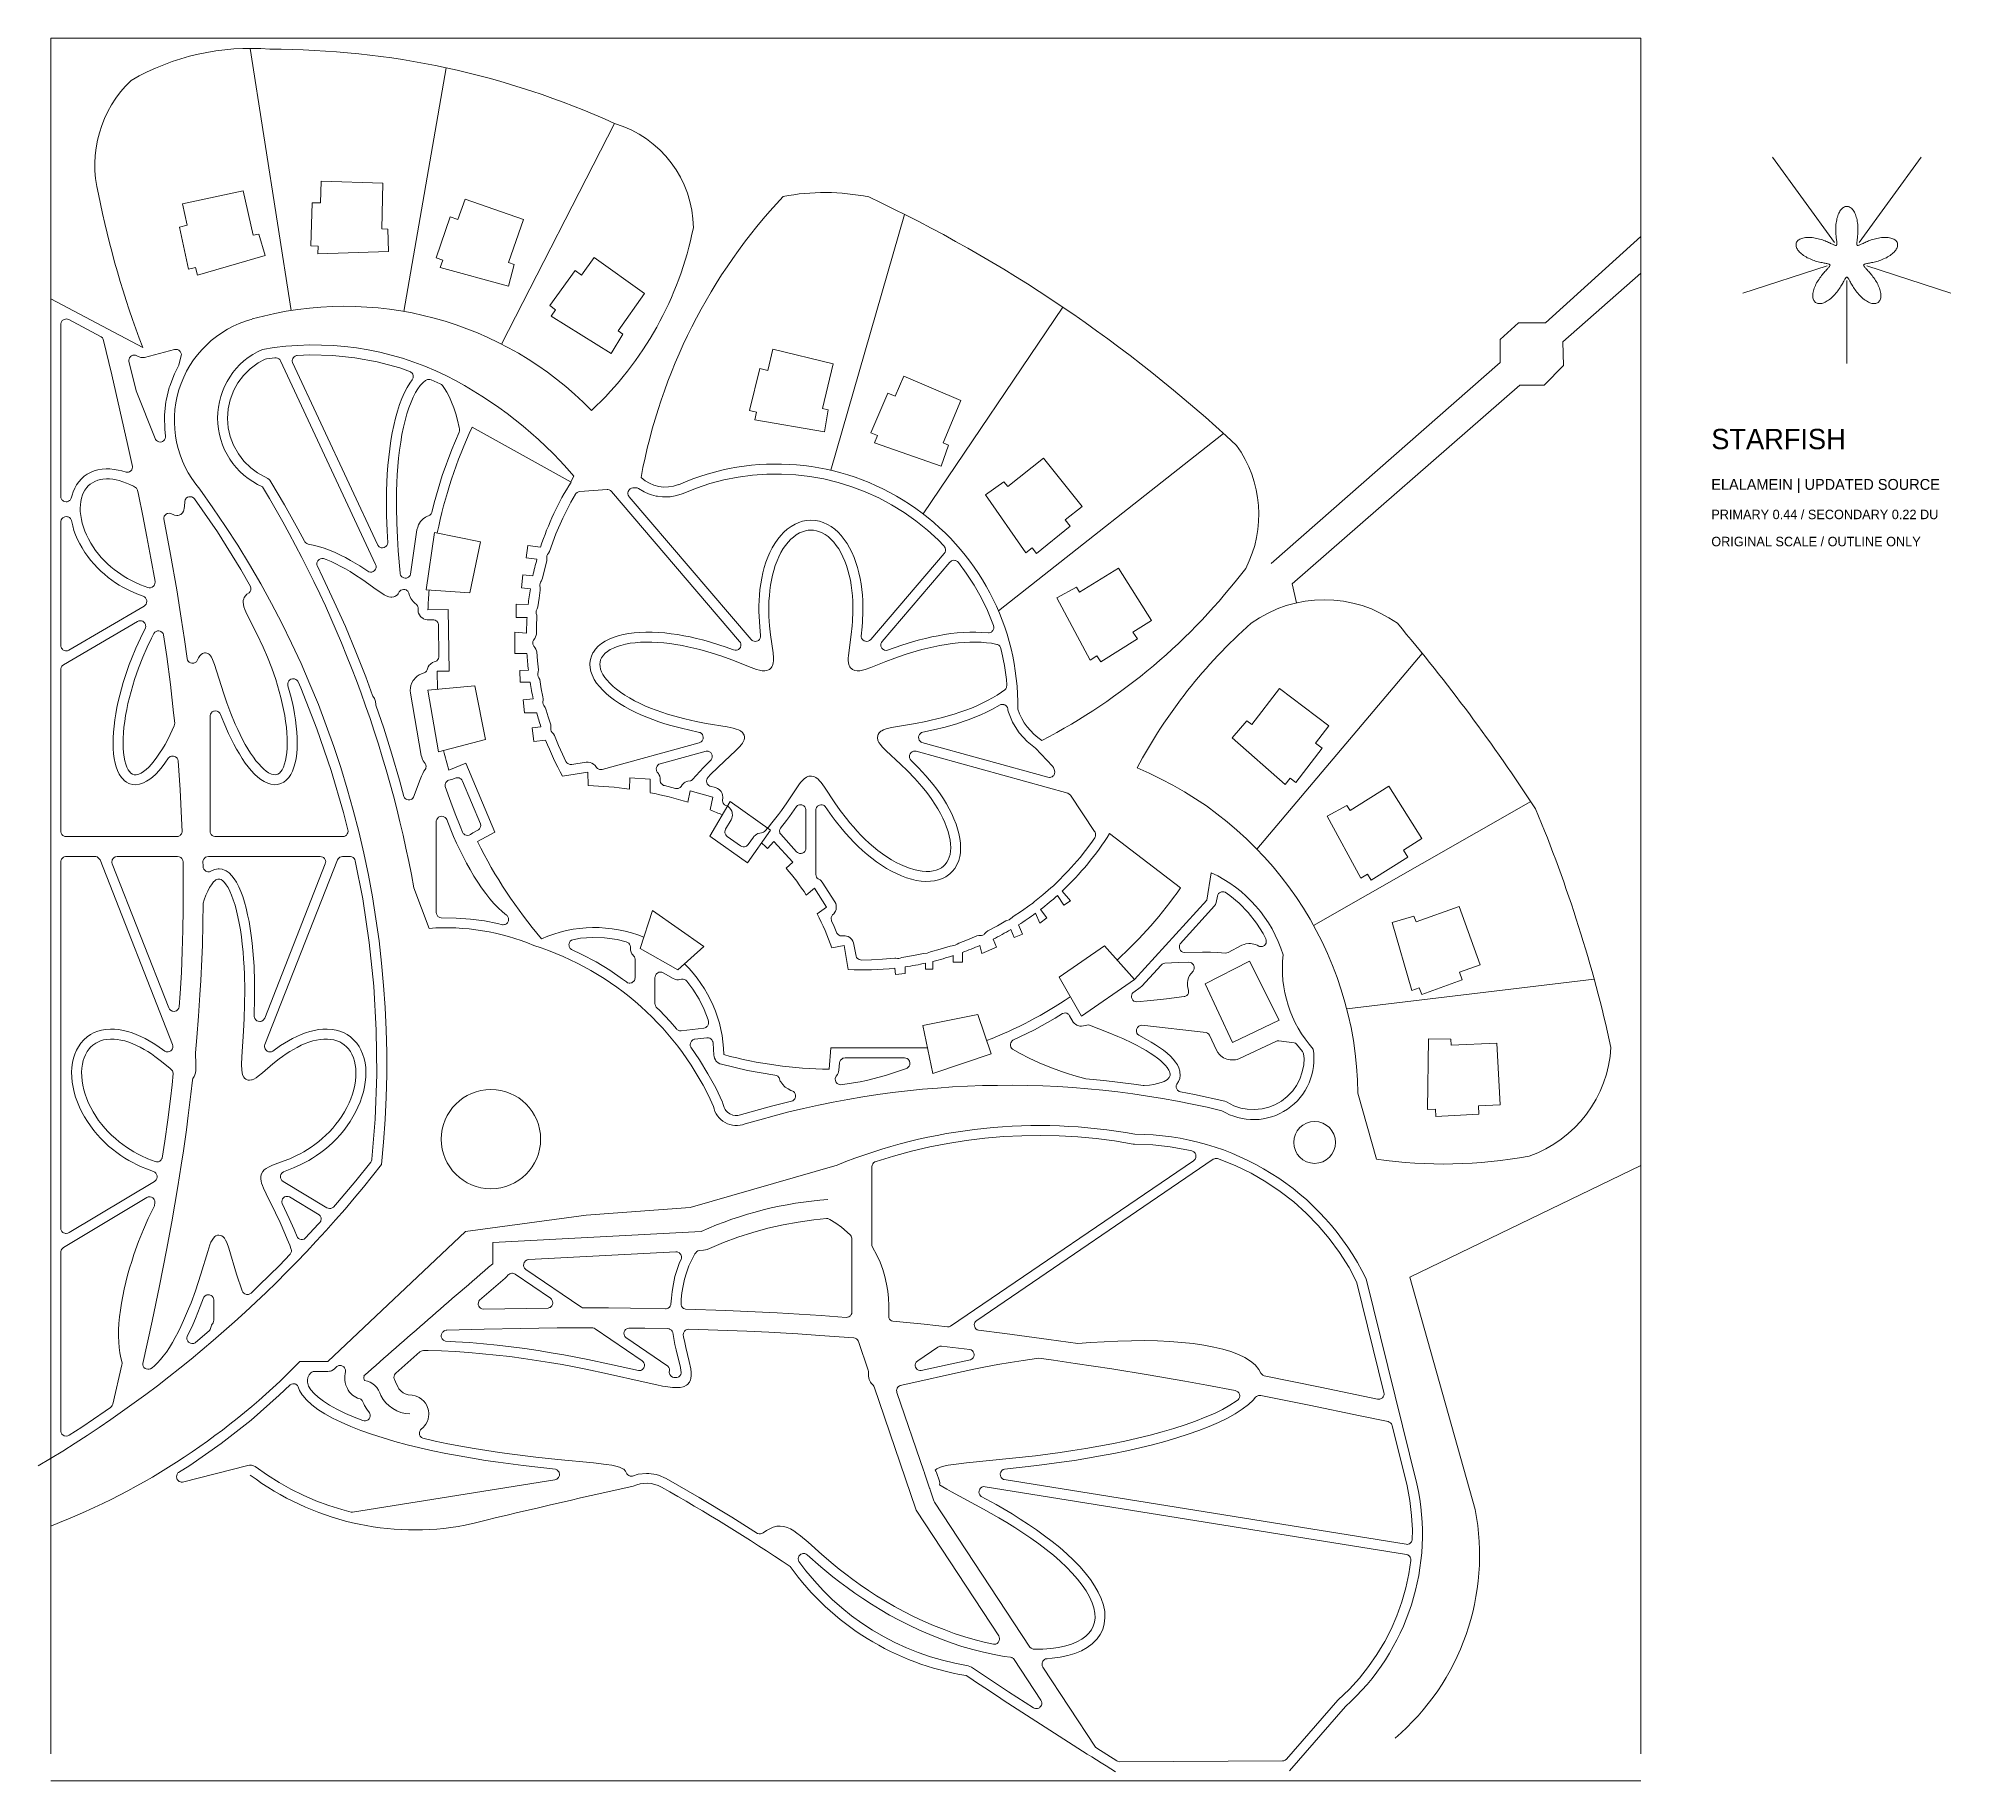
# Model space of a CAD drawing. Header units: inches. Extents: x 36 to 78.3, y 17.3 to 55.9.
import ezdxf

# ---------------------------------------------------------------- set-up
doc = ezdxf.new("R2010")
doc.units = ezdxf.units.IN
for name, color, linetype, lineweight in [('01_ORIGINAL_PLAN', 7, 'Continuous', 20), ('02_CONCEPT_CLOSED_AREAS', 7, 'Continuous', 15), ('03_CONCEPT_ICON', 7, 'Continuous', 15), ('04_TITLE', 7, 'Continuous', 15)]:
    doc.layers.add(name, color=color, linetype=linetype, lineweight=lineweight)

msp = doc.modelspace()

# ---------------------------------------------------------------- texts
at = {"layer": '04_TITLE'}
for s, height, p in [('STARFISH', 0.45, (73, 46.8)), ('ELALAMEIN | UPDATED SOURCE', 0.24, (73, 45.9)), ('PRIMARY 0.44 / SECONDARY 0.22 DU', 0.21, (73, 45.25)), ('ORIGINAL SCALE / OUTLINE ONLY', 0.21, (73, 44.65))]:
    msp.add_text(s, height=height, dxfattribs=at).set_placement(p)

# ---------------------------------------------------------------- linework, layer by layer
at = {"layer": '01_ORIGINAL_PLAN'}
for p, q in [((36.248, 17.906), (36.248, 55.9)), ((36.248, 55.9), (71.442, 55.9)), ((71.442, 55.9), (71.442, 17.906)), ((71.442, 17.312), (36.248, 17.312))]:
    msp.add_line(p, q, dxfattribs=at)
for points in [[(40.658, 55.675), (41.569, 49.871)], [(45, 55.245), (44.06, 49.85)], [(48.726, 54.013), (46.225, 49.126)], [(55.143, 52), (53.51, 46.333)], [(63.257, 44.272), (68.329, 48.719), (68.329, 49.231), (68.73, 49.6), (69.33, 49.6), (71.442, 51.512), (71.442, 50.696), (69.711, 49.177), (69.725, 48.651), (69.304, 48.218), (68.761, 48.218), (63.72, 43.82), (63.817, 43.397)], [(38.284, 49.049), (36.248, 50.129)], [(55.552, 45.371), (58.647, 49.945)], [(62.206, 47.145), (57.223, 43.22)], [(47.087, 44.63), (46.802, 44.667), (46.766, 44.393), (47.006, 44.362)], [(46.916, 43.993), (46.696, 44.016), (46.666, 43.73), (46.862, 43.709)], [(45.044, 43.247), (44.595, 43.241)], [(44.807, 41.482), (44.799, 41.881), (45.061, 41.886), (45.044, 43.247)], [(46.813, 43.357), (46.546, 43.371), (46.546, 43.074), (46.789, 43.074)], [(46.775, 42.728), (46.519, 42.748), (46.519, 42.277), (46.786, 42.274)], [(46.818, 41.908), (46.625, 41.902), (46.633, 41.638), (46.856, 41.638)], [(66.604, 42.276), (62.941, 37.945)], [(46.926, 41.27), (46.702, 41.249), (46.728, 40.961), (47.002, 40.962)], [(47.096, 40.651), (46.9, 40.63)], [(46.9, 40.63), (46.939, 40.324), (47.2, 40.358)], [(46.075, 38.317), (45.433, 39.849), (45.059, 39.693)], [(49.053, 39.272), (49.062, 39.519), (49.515, 39.492), (49.513, 39.194)], [(50.35, 38.981), (50.396, 39.232), (50.902, 39.093), (50.842, 38.811)], [(51.286, 38.996), (52.178, 38.364), (51.665, 37.64), (50.837, 38.227), (51.286, 38.996)], [(69.006, 38.995), (64.196, 36.253)], [(46.075, 38.317), (45.692, 38.109)], [(52.249, 38.111), (52.108, 37.96)], [(52.249, 38.111), (52.668, 37.654), (52.525, 37.523)], [(52.968, 36.924), (53.149, 37.079), (53.413, 36.661), (53.207, 36.514)], [(58.528, 36.918), (58.67, 36.704), (58.814, 36.799), (58.632, 37.014)], [(49.567, 36.583), (50.703, 35.787), (50.129, 35.27), (49.295, 35.742), (49.567, 36.583)], [(58.043, 36.524), (58.141, 36.305), (58.295, 36.419), (58.155, 36.608)], [(57.496, 36.162), (57.572, 35.985), (57.754, 36.063), (57.668, 36.267)], [(53.805, 35.806), (53.533, 35.759)], [(53.805, 35.806), (53.805, 35.806)], [(56.221, 35.586), (56.221, 35.439), (56.423, 35.439), (56.423, 35.655)], [(56.812, 35.811), (56.853, 35.634), (57.179, 35.773), (57.105, 35.949)], [(58.564, 35.106), (59.058, 34.241), (60.235, 35.059), (59.57, 35.799), (58.564, 35.106)], [(54.929, 35.306), (54.944, 35.165), (55.16, 35.189), (55.16, 35.336)], [(55.61, 35.419), (55.608, 35.288), (55.771, 35.288), (55.771, 35.457)], [(70.407, 35.063), (64.93, 34.409)], [(53.515, 33.54), (53.473, 33.07)], [(53.515, 33.54), (55.65, 33.54)], [(65.18, 32.538), (65.591, 31.078)], [(71.442, 30.938), (66.326, 28.468)], [(46.027, 28.759), (46.027, 29.23), (50.643, 29.479)], [(66.326, 28.468), (67.775, 23.323)]]:
    msp.add_lwpolyline(points, dxfattribs=at)
for points in [[(40.725, 51.537), (40.502, 52.523), (39.164, 52.23), (39.268, 51.758), (39.093, 51.72), (39.298, 50.787), (39.453, 50.821), (39.491, 50.65), (40.993, 51.087), (40.853, 51.565)], [(43.572, 51.68), (43.598, 52.69), (42.23, 52.734), (42.214, 52.252), (42.035, 52.258), (42.004, 51.303), (42.163, 51.298), (42.158, 51.123), (43.721, 51.177), (43.704, 51.675)], [(46.381, 50.933), (46.709, 51.889), (45.415, 52.34), (45.257, 51.885), (45.088, 51.944), (44.773, 51.041), (44.923, 50.989), (44.866, 50.824), (46.374, 50.409), (46.506, 50.889)], [(48.804, 49.422), (49.389, 50.246), (48.277, 51.045), (47.995, 50.654), (47.85, 50.758), (47.292, 49.982), (47.421, 49.889), (47.319, 49.747), (48.648, 48.921), (48.911, 49.345)], [(53.327, 47.704), (53.561, 48.687), (52.231, 49.012), (52.116, 48.544), (51.942, 48.586), (51.715, 47.658), (51.87, 47.62), (51.829, 47.45), (53.37, 47.181), (53.455, 47.672)], [(55.995, 46.944), (56.387, 47.876), (55.128, 48.415), (54.938, 47.972), (54.774, 48.042), (54.397, 47.164), (54.544, 47.101), (54.475, 46.94), (55.951, 46.422), (56.116, 46.892)], [(57.426, 45.973), (58.218, 46.601), (59.075, 45.534), (58.699, 45.232), (58.811, 45.092), (58.066, 44.493), (57.966, 44.618), (57.83, 44.508), (56.934, 45.791), (57.343, 46.076)], [(45.757, 44.748), (44.738, 44.957), (44.556, 43.684), (45.524, 43.622)], [(59.019, 43.63), (59.878, 44.165), (60.608, 43.006), (60.2, 42.749), (60.296, 42.598), (59.487, 42.088), (59.402, 42.222), (59.254, 42.129), (58.511, 43.505), (58.949, 43.742)], [(45.629, 41.562), (44.593, 41.461), (44.828, 40.095), (45.865, 40.369)], [(62.827, 40.702), (63.445, 41.502), (64.534, 40.672), (64.241, 40.288), (64.384, 40.18), (63.804, 39.42), (63.677, 39.516), (63.571, 39.377), (62.394, 40.407), (62.722, 40.782)], [(65.006, 38.799), (65.865, 39.334), (66.595, 38.175), (66.187, 37.918), (66.283, 37.767), (65.474, 37.257), (65.389, 37.391), (65.242, 37.298), (64.498, 38.674), (64.936, 38.911)], [(66.464, 36.332), (67.417, 36.67), (67.882, 35.382), (67.428, 35.218), (67.489, 35.05), (66.59, 34.725), (66.536, 34.875), (66.372, 34.816), (65.94, 36.319), (66.419, 36.457)], [(61.796, 34.957), (62.78, 35.461), (63.435, 34.152), (62.399, 33.663)], [(55.549, 34.034), (56.763, 34.283), (57.058, 33.412), (55.766, 32.976)], [(67.244, 33.6), (68.254, 33.648), (68.327, 32.28), (67.845, 32.255), (67.855, 32.076), (66.9, 32.025), (66.892, 32.184), (66.717, 32.175), (66.739, 33.739), (67.237, 33.732)]]:
    msp.add_lwpolyline(points, close=True, dxfattribs=at)
for points in [[(44.283, 37.084, 0.090917), (40.931, 45.968, -0.652582), (40.931, 49.011, -0.158741), (45.004, 48.425, -0.098355), (47.824, 46.203), (47.755, 46.078)], [(47.087, 44.63, -0.062406), (47.763, 46.073), (45.572, 47.29, 0.058367), (44.801, 44.944, 0.058367)], [(50.14, 46.014, -0.546754), (57.65, 41.045, 0.171391), (58.184, 40.351, 0.171391)], [(46.916, 43.993, -0.01479), (47.006, 44.362, -0.01479)], [(44.621, 43.68, 0.010358), (44.595, 43.241)], [(46.813, 43.357, -0.013879), (46.862, 43.709)], [(60.29, 39.74, -0.089338), (62.813, 42.944, -0.322066), (66.051, 42.944, -0.030946), (69.111, 38.833, -0.044664), (70.78, 33.554, -0.301674), (68.967, 31.144, -0.082145), (65.591, 31.078)], [(46.775, 42.728, -0.013523), (46.789, 43.074, -0.013523)], [(46.818, 41.908, -0.014342), (46.786, 42.274)], [(46.926, 41.27, -0.014645), (46.856, 41.638)], [(47.096, 40.651, -0.012679), (47.002, 40.962)], [(48.142, 39.35), (48.13, 39.649), (47.57, 39.561, -0.034306), (47.2, 40.358, -0.034306)], [(44.936, 40.124, 0.010564), (45.059, 39.693, 0.010564)], [(60.29, 39.74, -0.300089), (65.18, 32.538)], [(45.692, 38.109, 0.060935), (47.109, 35.956, -0.206423), (49.375, 35.99)], [(59.849, 35.488, 0.057164), (61.253, 37.088), (59.681, 38.289, -0.064319), (58.632, 37.014, -0.064319)], [(59.998, 35.322), (60.235, 35.059), (61.831, 36.816), (61.933, 37.418, -0.214593), (63.522, 35.602, 0.212382), (64.188, 33.517, -0.642649), (62.166, 32.15, 0.132984), (51.615, 31.858, -0.471407), (50.913, 32.245)], [(46.935, 35.809, 0.119192), (44.621, 36.188), (44.283, 37.084)], [(58.528, 36.918, -0.018836), (58.155, 36.608, -0.018836)], [(58.043, 36.524, -0.017658), (57.668, 36.267, -0.017658)], [(57.496, 36.162, -0.017305), (57.105, 35.949, -0.017305)], [(54.929, 35.306, -0.040089), (53.897, 35.276), (53.805, 35.806)], [(56.221, 35.586, -0.018166), (55.771, 35.457, -0.018166)], [(56.812, 35.811, -0.016254), (56.423, 35.655, -0.016254)], [(50.274, 35.4, -0.198705), (51.143, 33.392, 0.063223), (53.473, 33.07)], [(55.61, 35.419, -0.017778), (55.16, 35.336, -0.017778)], [(56.959, 33.703, 0.056142), (58.811, 34.673)], [(53.65, 30.945, -0.14301), (60.243, 31.63, -0.286424), (65.36, 28.431), (66.481, 23.89, -0.272091), (64.9, 18.954), (63.661, 17.533)], [(53.65, 30.945), (50.4, 30.004), (48.095, 29.84), (45.427, 29.473), (42.376, 26.597), (41.758, 26.597, -0.10797), (36.248, 22.954)]]:
    msp.add_lwpolyline(points, format="xyb", dxfattribs=at)
for centre, radius in [((45.989, 31.521), 1.1), ((64.22, 31.448), 0.463)]:
    msp.add_circle(centre, radius, dxfattribs=at)
for centre, radius, start, end in [((40.658, 50.423), 5.252, 85.2142, 120.0956), ((41.139, 37.317), 18.339, 65.5622, 90.1344), ((39.813, 53.089), 2.593, 133.6015, 194.2753), ((48.026, 51.672), 2.444, 0.7167, 73.3418), ((57.911, 56.571), 21.019, 191.3089, 200.9684), ((61.436, 43.951), 12.326, 136.7478, 169.6154), ((53.373, 47.535), 4.948, 78.6004, 100.6499), ((40.939, 23.771), 31.601, 47.0054, 64.8874), ((43.034, 53.196), 7.583, 313.0815, 348.6437), ((42.751, 42.34), 7.624, 44.2289, 105.6047), ((41.312, 47.434), 2.33, 105.2161, 220.7715), ((60.387, 45.356), 2.599, 332.6099, 36.0186), ((49.852, 46.755), 0.794, 227.0981, 291.2465), ((22.064, 33.195), 21.619, 354.0583, 36.0319), ((51.961, 52.291), 13.465, 297.5281, 322.8549), ((47.898, 31.093), 8.26, 81.9573, 88.3074), ((47.898, 31.093), 8.26, 72.7279, 78.7214), ((47.898, 31.093), 8.26, 67.0855, 69.118), ((48.363, 33.974), 5.47, 46.7825, 48.644), ((48.363, 33.974), 5.47, 32.6388, 40.4465), ((48.363, 33.974), 5.47, 19.0436, 27.6609), ((44.996, 29.643), 6.464, 23.734, 72.5429), ((22.02, 47.825), 27.364, 300.648, 321.9453), ((54.073, 21.787), 8.422, 94.2501, 114.0352), ((177.596, -125.015), 202.378, 130.55026, 131.62005), ((43.293, 26.24), 0.119, 162.5746, 211.3187), ((43.119, 25.741), 0.443, 13.2811, 80.611), ((44.225, 26.196), 0.761, 207.5896, 267.5639), ((44.306, 28.951), 6.083, 233.183, 280.5392), ((83.889, -134.15), 161.762, 102.40484, 103.75801), ((49.433, 23.211), 0.689, 61.2688, 115.2094), ((27.349, -15.654), 45.391, 56.1832, 60.407), ((62.535, 22.313), 5.337, 310.4718, 10.9016), ((57.468, 25.543), 5.979, 215.6658, 260.7622), ((129.159, 128.7), 131.041, 236.3299, 238.04792)]:
    msp.add_arc(centre, radius, start, end, dxfattribs=at)
at = {"layer": '02_CONCEPT_CLOSED_AREAS'}
for points in [[(36.7, 45.714), (36.685, 45.686), (36.675, 45.674), (36.664, 45.663), (36.637, 45.646), (36.606, 45.637), (36.59, 45.636), (36.559, 45.639), (36.529, 45.651), (36.504, 45.67), (36.493, 45.682), (36.484, 45.695), (36.472, 45.724), (36.468, 45.756), (36.468, 49.564), (36.469, 49.579), (36.477, 49.609), (36.483, 49.623), (36.502, 49.647), (36.526, 49.667), (36.54, 49.674), (36.569, 49.682), (36.585, 49.684), (36.615, 49.681), (36.644, 49.67), (37.35, 49.295), (37.365, 49.286), (37.389, 49.263), (37.406, 49.234), (37.596, 48.447), (37.778, 47.666), (37.955, 46.885), (38.056, 46.417), (38.056, 46.402), (38.051, 46.371), (38.038, 46.343), (38.028, 46.33), (38.018, 46.319), (37.992, 46.301), (37.963, 46.29), (37.947, 46.288), (37.916, 46.289), (37.819, 46.318), (37.736, 46.338), (37.647, 46.353), (37.556, 46.362), (37.47, 46.364), (37.381, 46.358), (37.289, 46.342), (37.207, 46.319), (37.126, 46.286), (37.055, 46.248), (36.987, 46.2), (36.924, 46.145), (36.866, 46.08), (36.819, 46.014), (36.776, 45.936), (36.741, 45.856), (36.717, 45.781)], [(37.976, 48.751), (37.977, 48.782), (37.98, 48.797), (37.992, 48.825), (38.001, 48.838), (38.011, 48.849), (38.035, 48.868), (38.063, 48.88), (38.078, 48.883), (38.093, 48.884), (38.123, 48.881), (38.152, 48.87), (38.199, 48.846), (38.238, 48.834), (38.279, 48.829), (38.319, 48.832), (38.986, 49.006), (39.017, 49.01), (39.048, 49.006), (39.077, 48.993), (39.09, 48.985), (39.112, 48.962), (39.128, 48.935), (39.136, 48.905), (39.135, 48.873), (39.08, 48.66), (38.983, 48.472), (38.878, 48.193), (38.869, 48.166), (38.801, 47.877), (38.796, 47.849), (38.765, 47.557), (38.764, 47.529), (38.77, 47.238), (38.789, 47.095), (38.789, 47.063), (38.781, 47.033), (38.766, 47.005), (38.743, 46.983), (38.716, 46.967), (38.701, 46.962), (38.67, 46.957), (38.639, 46.962), (38.624, 46.967), (38.609, 46.974), (38.584, 46.993), (38.565, 47.018), (38.559, 47.033), (38.133, 48.092)], [(41.718, 45.034), (41.423, 45.564), (41.12, 46.08), (41.097, 46.113), (41.081, 46.129), (41.051, 46.153), (40.825, 46.275), (40.671, 46.388), (40.523, 46.532), (40.398, 46.695), (40.29, 46.89), (40.217, 47.083), (40.176, 47.27), (40.159, 47.481), (40.173, 47.692), (40.217, 47.896), (40.297, 48.105), (40.388, 48.27), (40.512, 48.434), (40.658, 48.58), (40.84, 48.714), (40.98, 48.788), (40.993, 48.794), (41.02, 48.801), (41.207, 48.826), (41.237, 48.826), (41.267, 48.818), (41.293, 48.804), (41.315, 48.783), (41.331, 48.758), (43.437, 44.249), (43.447, 44.219), (43.449, 44.204), (43.446, 44.173), (43.435, 44.143), (43.418, 44.118), (43.406, 44.107), (43.38, 44.09), (43.351, 44.08), (43.335, 44.078), (43.32, 44.078), (43.289, 44.085), (43.261, 44.099), (43.086, 44.215), (42.985, 44.277), (42.881, 44.338), (42.771, 44.399), (42.659, 44.456), (42.542, 44.51), (42.419, 44.561), (42.296, 44.606), (42.174, 44.645), (42.056, 44.676), (41.944, 44.699), (41.916, 44.709), (41.89, 44.726), (41.87, 44.748), (41.862, 44.761)], [(41.982, 48.888), (42.486, 48.875), (42.977, 48.824), (43.473, 48.733), (43.969, 48.601), (44.205, 48.516), (44.219, 48.508), (44.242, 48.487), (44.259, 48.459), (44.269, 48.429), (44.27, 48.413), (44.267, 48.381), (44.262, 48.366), (44.246, 48.338), (44.191, 48.263), (44.133, 48.169), (44.074, 48.055), (44.016, 47.924), (43.965, 47.788), (43.919, 47.645), (43.876, 47.49), (43.838, 47.328), (43.804, 47.16), (43.774, 46.989), (43.748, 46.805), (43.726, 46.623), (43.709, 46.438), (43.695, 46.248), (43.685, 46.061), (43.679, 45.876), (43.676, 45.689), (43.679, 45.328), (43.691, 44.989), (43.705, 44.728), (43.698, 44.697), (43.684, 44.669), (43.663, 44.646), (43.651, 44.636), (43.622, 44.623), (43.591, 44.617), (43.56, 44.619), (43.544, 44.624), (43.516, 44.638), (43.504, 44.648), (43.484, 44.672), (43.476, 44.686), (41.594, 48.717), (41.589, 48.748), (41.589, 48.764), (41.596, 48.794), (41.602, 48.808), (41.62, 48.834), (41.631, 48.845), (41.657, 48.862), (41.687, 48.872), (41.702, 48.873)], [(44.211, 44.031), (44.198, 44.002), (44.189, 43.989), (44.166, 43.967), (44.152, 43.958), (44.122, 43.947), (44.091, 43.944), (44.059, 43.95), (44.03, 43.963), (44.017, 43.973), (44.006, 43.984), (43.988, 44.011), (43.978, 44.041), (43.976, 44.057), (43.938, 44.549), (43.919, 44.841), (43.904, 45.164), (43.896, 45.508), (43.899, 45.868), (43.905, 46.053), (43.914, 46.235), (43.928, 46.418), (43.945, 46.599), (43.966, 46.777), (43.991, 46.954), (44.02, 47.123), (44.053, 47.285), (44.089, 47.435), (44.13, 47.581), (44.173, 47.716), (44.22, 47.84), (44.269, 47.953), (44.32, 48.052), (44.373, 48.138), (44.425, 48.209), (44.489, 48.277), (44.542, 48.319), (44.573, 48.335), (44.588, 48.34), (44.62, 48.344), (44.636, 48.343), (44.667, 48.334), (44.868, 48.245), (44.894, 48.229), (44.915, 48.207), (44.96, 48.147), (45.014, 48.06), (45.069, 47.953), (45.119, 47.84), (45.165, 47.716), (45.209, 47.581), (45.248, 47.439), (45.286, 47.281), (45.292, 47.249), (45.295, 47.22), (45.293, 47.206), (45.285, 47.178), (45.121, 46.796), (44.911, 46.214), (44.731, 45.609), (44.68, 45.396), (44.666, 45.369), (44.657, 45.358), (44.635, 45.338), (44.622, 45.331), (44.571, 45.309), (44.538, 45.292), (44.491, 45.258), (44.463, 45.233), (44.432, 45.199), (44.406, 45.162), (44.388, 45.128), (44.367, 45.075), (44.352, 45.012)], [(38.123, 45.954), (38.145, 45.934), (38.153, 45.922), (38.167, 45.895), (38.189, 45.794), (38.284, 45.326), (38.375, 44.858), (38.462, 44.39), (38.555, 43.871), (38.556, 43.856), (38.553, 43.825), (38.543, 43.795), (38.535, 43.782), (38.514, 43.759), (38.501, 43.75), (38.487, 43.742), (38.457, 43.733), (38.426, 43.731), (38.396, 43.738), (38.235, 43.799), (38.093, 43.862), (37.947, 43.938), (37.872, 43.982), (37.797, 44.03), (37.722, 44.082), (37.651, 44.136), (37.577, 44.196), (37.505, 44.261), (37.431, 44.333), (37.363, 44.405), (37.302, 44.477), (37.238, 44.56), (37.184, 44.637), (37.131, 44.721), (37.08, 44.812), (37.037, 44.9), (37.002, 44.982), (36.97, 45.07), (36.942, 45.165), (36.923, 45.245), (36.909, 45.33), (36.9, 45.422), (36.898, 45.494), (36.902, 45.571), (36.912, 45.645), (36.927, 45.714), (36.952, 45.79), (36.973, 45.838), (37.003, 45.893), (37.046, 45.952), (37.077, 45.986), (37.12, 46.025), (37.168, 46.058), (37.219, 46.086), (37.287, 46.113), (37.347, 46.129), (37.398, 46.138), (37.476, 46.144), (37.545, 46.142), (37.617, 46.135), (37.691, 46.122), (37.76, 46.106), (37.844, 46.08), (37.921, 46.051), (37.994, 46.02), (38.076, 45.981)], [(49.212, 45.945), (49.228, 45.943), (49.258, 45.932), (49.383, 45.856), (49.41, 45.842), (49.512, 45.8), (49.541, 45.79), (49.647, 45.762), (49.677, 45.756), (49.786, 45.743), (49.816, 45.742), (49.927, 45.744), (49.957, 45.746), (50.067, 45.764), (50.097, 45.771), (50.223, 45.811), (50.535, 45.937), (50.836, 46.037), (51.147, 46.119), (51.461, 46.181), (51.777, 46.224), (52.095, 46.247), (52.42, 46.249), (52.737, 46.232), (53.045, 46.197), (53.358, 46.141), (53.675, 46.064), (53.98, 45.969), (54.272, 45.858), (54.572, 45.721), (54.858, 45.569), (55.135, 45.397), (55.396, 45.213), (55.648, 45.01), (55.885, 44.792), (56.019, 44.653), (56.029, 44.641), (56.045, 44.613), (56.052, 44.581), (56.051, 44.549), (56.041, 44.519), (56.024, 44.492), (54.394, 42.586), (54.37, 42.564), (54.341, 42.55), (54.31, 42.544), (54.278, 42.546), (54.247, 42.557), (54.221, 42.575), (54.21, 42.587), (54.193, 42.614), (54.184, 42.645), (54.183, 42.661), (54.203, 42.867), (54.212, 42.979), (54.221, 43.206), (54.221, 43.328), (54.218, 43.447), (54.211, 43.569), (54.199, 43.692), (54.182, 43.817), (54.161, 43.939), (54.135, 44.06), (54.104, 44.179), (54.068, 44.294), (54.027, 44.405), (53.976, 44.519), (53.927, 44.616), (53.872, 44.711), (53.809, 44.802), (53.742, 44.885), (53.671, 44.961), (53.598, 45.026), (53.517, 45.087), (53.436, 45.134), (53.339, 45.178), (53.258, 45.203), (53.171, 45.22), (53.062, 45.227), (52.974, 45.221), (52.883, 45.203), (52.803, 45.178), (52.719, 45.141), (52.632, 45.091), (52.543, 45.026), (52.47, 44.961), (52.405, 44.892), (52.336, 44.807), (52.271, 44.712), (52.213, 44.614), (52.161, 44.512), (52.115, 44.406), (52.075, 44.298), (52.037, 44.177), (52.006, 44.06), (51.981, 43.942), (51.959, 43.815), (51.943, 43.693), (51.931, 43.57), (51.924, 43.45), (51.92, 43.328), (51.92, 43.209), (51.923, 43.093), (51.938, 42.869), (51.958, 42.677), (51.957, 42.645), (51.948, 42.614), (51.941, 42.6), (51.931, 42.587), (51.908, 42.565), (51.894, 42.557), (51.864, 42.546), (51.848, 42.544), (51.816, 42.546), (51.785, 42.556), (51.772, 42.564), (51.748, 42.586), (49.048, 45.743), (49.039, 45.756), (49.025, 45.784), (49.02, 45.814), (49.02, 45.83), (49.026, 45.861), (49.04, 45.888), (49.05, 45.901), (49.073, 45.921), (49.101, 45.935), (49.132, 45.941)], [(38.747, 45.254), (38.749, 45.285), (38.753, 45.3), (38.759, 45.314), (38.776, 45.34), (38.798, 45.36), (38.825, 45.375), (38.84, 45.379), (38.87, 45.382), (38.901, 45.377), (38.985, 45.339), (39.033, 45.33), (39.055, 45.33), (39.086, 45.337), (39.106, 45.344), (39.124, 45.354), (39.147, 45.374), (39.162, 45.39), (39.182, 45.424), (39.191, 45.448), (39.202, 45.492), (39.207, 45.534), (39.211, 45.644), (39.219, 45.675), (39.236, 45.703), (39.246, 45.715), (39.272, 45.734), (39.302, 45.745), (39.318, 45.748), (39.349, 45.747), (39.365, 45.743), (39.394, 45.73), (39.407, 45.721), (39.429, 45.697), (39.934, 44.968), (40.454, 44.138), (40.668, 43.756), (40.676, 43.724), (40.676, 43.708), (40.671, 43.676), (40.665, 43.661), (40.657, 43.646), (40.635, 43.622), (40.589, 43.587), (40.556, 43.554), (40.53, 43.515), (40.518, 43.488), (40.508, 43.449), (40.505, 43.409), (40.509, 43.357), (40.519, 43.31), (40.539, 43.25), (40.584, 43.147), (40.805, 42.711), (40.945, 42.418), (41.042, 42.193), (41.136, 41.952), (41.224, 41.7), (41.265, 41.569), (41.304, 41.436), (41.339, 41.302), (41.371, 41.168), (41.4, 41.034), (41.424, 40.902), (41.445, 40.772), (41.461, 40.645), (41.472, 40.521), (41.479, 40.397), (41.48, 40.289), (41.478, 40.181), (41.47, 40.081), (41.458, 39.989), (41.442, 39.905), (41.422, 39.832), (41.395, 39.757), (41.367, 39.702), (41.337, 39.659), (41.306, 39.628), (41.271, 39.604), (41.244, 39.594), (41.212, 39.59), (41.173, 39.594), (41.129, 39.606), (41.068, 39.636), (41.017, 39.669), (40.963, 39.713), (40.907, 39.766), (40.848, 39.829), (40.788, 39.901), (40.731, 39.977), (40.668, 40.07), (40.608, 40.165), (40.551, 40.262), (40.492, 40.372), (40.436, 40.482), (40.383, 40.594), (40.33, 40.712), (40.233, 40.949), (40.146, 41.181), (40.068, 41.407), (39.872, 42.03), (39.829, 42.143), (39.806, 42.191), (39.783, 42.226), (39.758, 42.253), (39.74, 42.267), (39.726, 42.276), (39.697, 42.286), (39.674, 42.291), (39.652, 42.291), (39.63, 42.286), (39.601, 42.276), (39.572, 42.256), (39.544, 42.226), (39.516, 42.182), (39.487, 42.119), (39.468, 42.094), (39.443, 42.075), (39.414, 42.062), (39.399, 42.059), (39.368, 42.059), (39.337, 42.067), (39.323, 42.073), (39.31, 42.082), (39.287, 42.104), (39.271, 42.131), (39.263, 42.162), (39.204, 42.585), (39.134, 43.056), (39.033, 43.685), (38.895, 44.469)], [(46.937, 42.436), (46.928, 42.45), (46.917, 42.479), (46.914, 42.495), (46.915, 42.526), (46.919, 42.542), (46.932, 42.571), (46.957, 42.605), (46.978, 42.642), (46.99, 42.679), (46.994, 42.703), (46.999, 42.894), (47.008, 43.083), (47.003, 43.124), (46.992, 43.159), (46.989, 43.19), (46.993, 43.22), (46.998, 43.234), (47.014, 43.267), (47.028, 43.309), (47.053, 43.504), (47.08, 43.675), (47.082, 43.716), (47.071, 43.793), (47.075, 43.824), (47.087, 43.854), (47.108, 43.886), (47.118, 43.905), (47.131, 43.946), (47.172, 44.125), (47.224, 44.326), (47.226, 44.37), (47.223, 44.406), (47.228, 44.439), (47.241, 44.469), (47.264, 44.499), (47.286, 44.536), (47.428, 44.929), (47.578, 45.276), (47.755, 45.627), (47.861, 45.807), (47.871, 45.82), (47.895, 45.843), (47.924, 45.859), (47.957, 45.865), (48.558, 45.904), (48.574, 45.904), (48.605, 45.898), (48.633, 45.883), (48.657, 45.862), (51.494, 42.543), (51.512, 42.517), (51.521, 42.487), (51.523, 42.471), (51.52, 42.44), (51.516, 42.425), (51.51, 42.41), (51.492, 42.384), (51.468, 42.364), (51.454, 42.357), (51.424, 42.347), (51.392, 42.346), (51.361, 42.353), (51.175, 42.42), (51.055, 42.461), (50.805, 42.538), (50.672, 42.575), (50.537, 42.609), (50.396, 42.642), (50.256, 42.67), (50.115, 42.694), (49.975, 42.714), (49.835, 42.73), (49.689, 42.742), (49.555, 42.748), (49.419, 42.749), (49.282, 42.744), (49.159, 42.734), (49.038, 42.718), (48.919, 42.697), (48.802, 42.668), (48.695, 42.633), (48.606, 42.596), (48.52, 42.552), (48.437, 42.498), (48.365, 42.44), (48.304, 42.375), (48.257, 42.308), (48.245, 42.289), (48.211, 42.215), (48.191, 42.145), (48.18, 42.064), (48.18, 42.041), (48.185, 41.955), (48.203, 41.874), (48.228, 41.801), (48.277, 41.702), (48.328, 41.622), (48.39, 41.541), (48.462, 41.462), (48.543, 41.385), (48.633, 41.31), (48.726, 41.24), (48.836, 41.166), (48.946, 41.1), (49.06, 41.037), (49.181, 40.976), (49.307, 40.918), (49.439, 40.862), (49.571, 40.811), (49.704, 40.764), (49.835, 40.721), (49.968, 40.681), (50.233, 40.611), (50.36, 40.582), (50.606, 40.529), (50.621, 40.523), (50.647, 40.505), (50.668, 40.481), (50.681, 40.452), (50.687, 40.42), (50.683, 40.388), (50.679, 40.373), (50.663, 40.345), (50.641, 40.322), (50.628, 40.313), (50.599, 40.3), (48.453, 39.708), (48.422, 39.703), (48.391, 39.707), (48.362, 39.719), (48.349, 39.727), (48.327, 39.749), (48.293, 39.796), (48.261, 39.825), (48.223, 39.848), (48.182, 39.862), (48.139, 39.868), (48.096, 39.866), (47.777, 39.816), (47.746, 39.815), (47.717, 39.822), (47.69, 39.836), (47.667, 39.856), (47.65, 39.882), (47.57, 40.047), (47.486, 40.238), (47.395, 40.46), (47.37, 40.497), (47.341, 40.528), (47.323, 40.556), (47.314, 40.588), (47.312, 40.605), (47.316, 40.654), (47.311, 40.697), (47.257, 40.87), (47.214, 41.021), (47.198, 41.062), (47.187, 41.081), (47.156, 41.121), (47.142, 41.151), (47.136, 41.183), (47.136, 41.2), (47.145, 41.25), (47.146, 41.272), (47.141, 41.316), (47.104, 41.494), (47.068, 41.696), (47.052, 41.738), (47.036, 41.767), (47.027, 41.799), (47.027, 41.833), (47.035, 41.868), (47.038, 41.911), (47.019, 42.11), (47.003, 42.311), (46.997, 42.338), (46.983, 42.373), (46.959, 42.41)], [(36.469, 45.202), (36.477, 45.232), (36.492, 45.259), (36.513, 45.281), (36.54, 45.297), (36.554, 45.302), (36.585, 45.307), (36.615, 45.304), (36.63, 45.299), (36.657, 45.285), (36.68, 45.264), (36.689, 45.251), (36.702, 45.223), (36.731, 45.101), (36.76, 45.002), (36.797, 44.902), (36.84, 44.801), (36.888, 44.705), (36.939, 44.613), (37.001, 44.515), (37.063, 44.426), (37.129, 44.342), (37.203, 44.254), (37.277, 44.176), (37.354, 44.1), (37.433, 44.03), (37.515, 43.962), (37.597, 43.901), (37.678, 43.844), (37.762, 43.792), (37.843, 43.744), (38.001, 43.662), (38.148, 43.597), (38.291, 43.542), (38.319, 43.527), (38.343, 43.506), (38.36, 43.479), (38.369, 43.448), (38.37, 43.432), (38.367, 43.4), (38.355, 43.371), (38.336, 43.345), (38.311, 43.326), (36.648, 42.35), (36.62, 42.338), (36.588, 42.333), (36.573, 42.334), (36.542, 42.342), (36.515, 42.358), (36.503, 42.368), (36.484, 42.393), (36.477, 42.407), (36.469, 42.438), (36.468, 42.453)], [(50.835, 39.341), (50.808, 39.356), (50.786, 39.378), (50.778, 39.391), (50.766, 39.419), (50.761, 39.449), (50.762, 39.465), (50.764, 39.48), (50.776, 39.509), (50.794, 39.534), (50.851, 39.595), (51.008, 39.752), (51.156, 39.893), (51.404, 40.121), (51.492, 40.208), (51.534, 40.257), (51.559, 40.292), (51.582, 40.335), (51.591, 40.361), (51.599, 40.402), (51.598, 40.427), (51.59, 40.467), (51.577, 40.492), (51.556, 40.523), (51.512, 40.56), (51.47, 40.582), (51.413, 40.603), (51.351, 40.62), (51.218, 40.648), (50.756, 40.726), (50.529, 40.77), (50.283, 40.826), (50.029, 40.893), (49.9, 40.931), (49.772, 40.973), (49.647, 41.018), (49.522, 41.066), (49.395, 41.119), (49.28, 41.172), (49.166, 41.23), (49.057, 41.29), (48.954, 41.352), (48.858, 41.416), (48.771, 41.482), (48.691, 41.548), (48.621, 41.615), (48.554, 41.689), (48.509, 41.747), (48.468, 41.81), (48.438, 41.871), (48.416, 41.93), (48.404, 41.984), (48.4, 42.036), (48.404, 42.085), (48.416, 42.133), (48.437, 42.18), (48.478, 42.239), (48.519, 42.281), (48.569, 42.322), (48.63, 42.361), (48.7, 42.397), (48.78, 42.429), (48.861, 42.456), (48.967, 42.482), (49.071, 42.501), (49.183, 42.515), (49.301, 42.525), (49.423, 42.529), (49.55, 42.528), (49.676, 42.522), (49.813, 42.511), (49.948, 42.496), (50.083, 42.476), (50.218, 42.453), (50.35, 42.426), (50.483, 42.396), (50.616, 42.362), (50.866, 42.291), (51.101, 42.213), (51.317, 42.135), (51.746, 41.967), (51.87, 41.924), (51.934, 41.906), (51.989, 41.895), (52.051, 41.892), (52.098, 41.899), (52.131, 41.912), (52.152, 41.923), (52.194, 41.961), (52.207, 41.979), (52.223, 42.01), (52.237, 42.06), (52.244, 42.122), (52.243, 42.177), (52.233, 42.292), (52.178, 42.691), (52.157, 42.887), (52.143, 43.098), (52.14, 43.212), (52.14, 43.326), (52.143, 43.44), (52.151, 43.556), (52.161, 43.668), (52.177, 43.787), (52.196, 43.896), (52.22, 44.008), (52.249, 44.117), (52.282, 44.222), (52.322, 44.329), (52.361, 44.419), (52.406, 44.509), (52.46, 44.6), (52.508, 44.67), (52.564, 44.739), (52.63, 44.809), (52.682, 44.855), (52.744, 44.901), (52.818, 44.945), (52.883, 44.973), (52.948, 44.992), (53.013, 45.004), (53.063, 45.007), (53.128, 45.004), (53.193, 44.992), (53.258, 44.973), (53.323, 44.945), (53.387, 44.908), (53.45, 44.863), (53.519, 44.801), (53.578, 44.739), (53.633, 44.67), (53.686, 44.593), (53.735, 44.509), (53.781, 44.419), (53.822, 44.323), (53.86, 44.222), (53.891, 44.122), (53.921, 44.008), (53.945, 43.896), (53.964, 43.787), (53.98, 43.672), (53.991, 43.552), (53.998, 43.437), (54.001, 43.322), (54.001, 43.209), (53.992, 42.991), (53.984, 42.887), (53.964, 42.693), (53.902, 42.233), (53.898, 42.175), (53.897, 42.125), (53.904, 42.06), (53.918, 42.01), (53.935, 41.979), (53.948, 41.961), (53.975, 41.934), (53.995, 41.92), (54.044, 41.899), (54.096, 41.892), (54.152, 41.895), (54.216, 41.908), (54.271, 41.924), (54.395, 41.967), (54.727, 42.097), (54.93, 42.174), (55.154, 42.251), (55.276, 42.291), (55.525, 42.362), (55.659, 42.396), (55.792, 42.426), (55.923, 42.453), (56.062, 42.477), (56.194, 42.496), (56.328, 42.511), (56.465, 42.522), (56.591, 42.528), (56.718, 42.529), (56.841, 42.525), (56.958, 42.515), (57.07, 42.501), (57.189, 42.478), (57.203, 42.473), (57.229, 42.457), (57.249, 42.436), (57.264, 42.41), (57.288, 42.326), (57.353, 42.013), (57.398, 41.701), (57.408, 41.58), (57.408, 41.564), (57.403, 41.535), (57.398, 41.521), (57.382, 41.495), (57.36, 41.474), (57.288, 41.42), (57.192, 41.355), (57.089, 41.292), (56.98, 41.232), (56.865, 41.174), (56.746, 41.119), (56.623, 41.067), (56.497, 41.019), (56.37, 40.973), (56.241, 40.931), (56.11, 40.892), (55.982, 40.857), (55.735, 40.797), (55.612, 40.77), (55.387, 40.726), (54.854, 40.634), (54.736, 40.606), (54.675, 40.584), (54.64, 40.566), (54.621, 40.554), (54.593, 40.531), (54.581, 40.518), (54.558, 40.481), (54.549, 40.459), (54.542, 40.408), (54.551, 40.357), (54.559, 40.335), (54.576, 40.302), (54.608, 40.257), (54.649, 40.208), (54.737, 40.121), (55.057, 39.826), (55.211, 39.676), (55.37, 39.51), (55.526, 39.332), (55.605, 39.234), (55.68, 39.137), (55.749, 39.04), (55.817, 38.939), (55.88, 38.837), (55.937, 38.735), (55.992, 38.627), (56.036, 38.53), (56.075, 38.43), (56.108, 38.332), (56.133, 38.237), (56.151, 38.145), (56.162, 38.058), (56.165, 37.975), (56.161, 37.899), (56.15, 37.828), (56.133, 37.763), (56.11, 37.705), (56.081, 37.652), (56.046, 37.606), (56.005, 37.565), (55.958, 37.53), (55.905, 37.5), (55.844, 37.477), (55.777, 37.46), (55.704, 37.45), (55.625, 37.448), (55.531, 37.455), (55.442, 37.469), (55.35, 37.49), (55.255, 37.519), (55.157, 37.556), (55.057, 37.6), (54.961, 37.648), (54.855, 37.709), (54.753, 37.772), (54.653, 37.842), (54.553, 37.916), (54.455, 37.995), (54.363, 38.076), (54.268, 38.165), (54.178, 38.253), (54.092, 38.344), (54.01, 38.435), (53.931, 38.527), (53.857, 38.619), (53.722, 38.796), (53.602, 38.967), (53.371, 39.316), (53.295, 39.421), (53.264, 39.458), (53.23, 39.492), (53.183, 39.528), (53.133, 39.552), (53.086, 39.561), (53.056, 39.561), (53.025, 39.556), (53, 39.549), (52.97, 39.535), (52.922, 39.502), (52.876, 39.456), (52.843, 39.416), (52.806, 39.368), (52.538, 38.965), (52.42, 38.798), (52.355, 38.709), (52.208, 38.525), (52.13, 38.433), (52.043, 38.337), (52.02, 38.318), (52.007, 38.311), (51.978, 38.301), (51.941, 38.297), (51.899, 38.286), (51.876, 38.276), (51.842, 38.254), (51.811, 38.224), (51.797, 38.207), (51.682, 38.045), (51.661, 38.022), (51.648, 38.012), (51.634, 38.005), (51.604, 37.996), (51.573, 37.994), (51.542, 38.001), (51.515, 38.016), (51.218, 38.226), (51.205, 38.237), (51.185, 38.262), (51.177, 38.276), (51.168, 38.307), (51.167, 38.323), (51.171, 38.355), (51.184, 38.385), (51.304, 38.591), (51.322, 38.631), (51.329, 38.655), (51.334, 38.696), (51.331, 38.737), (51.326, 38.761), (51.319, 38.782), (51.3, 38.819), (51.271, 38.856), (51.237, 38.884), (51.161, 38.925), (51.15, 38.934), (51.131, 38.958), (51.119, 38.985), (51.114, 39.015), (51.122, 39.092), (51.117, 39.136), (51.104, 39.178), (51.083, 39.217), (51.07, 39.235), (51.038, 39.266), (51.001, 39.289), (50.96, 39.305)], [(42.14, 44.221), (42.136, 44.236), (42.134, 44.268), (42.136, 44.284), (42.147, 44.314), (42.155, 44.327), (42.176, 44.351), (42.189, 44.36), (42.217, 44.374), (42.248, 44.38), (42.28, 44.377), (42.342, 44.355), (42.449, 44.31), (42.559, 44.26), (42.666, 44.205), (42.77, 44.148), (42.874, 44.088), (42.971, 44.028), (43.15, 43.909), (43.452, 43.692), (43.571, 43.61), (43.624, 43.578), (43.671, 43.553), (43.73, 43.531), (43.774, 43.523), (43.797, 43.522), (43.836, 43.528), (43.858, 43.535), (43.884, 43.549), (43.917, 43.575), (43.933, 43.596), (43.96, 43.643), (43.981, 43.666), (43.993, 43.675), (44.021, 43.688), (44.051, 43.694), (44.082, 43.692), (44.111, 43.682), (44.124, 43.674), (44.148, 43.655), (44.165, 43.629), (44.171, 43.615), (44.186, 43.563), (44.199, 43.528), (44.216, 43.494), (44.236, 43.462), (44.273, 43.416), (44.301, 43.39), (44.341, 43.357), (44.361, 43.331), (44.368, 43.316), (44.376, 43.284), (44.375, 43.23), (44.381, 43.188), (44.387, 43.168), (44.404, 43.133), (44.43, 43.096), (44.445, 43.081), (44.478, 43.055), (44.496, 43.045), (44.535, 43.029), (44.577, 43.022), (44.722, 43.022), (44.753, 43.014), (44.78, 42.999), (44.792, 42.989), (44.811, 42.964), (44.818, 42.95), (44.827, 42.92), (44.828, 42.904), (44.837, 42.212), (44.836, 42.197), (44.828, 42.166), (44.813, 42.139), (44.791, 42.116), (44.763, 42.1), (44.731, 42.09), (44.692, 42.073), (44.659, 42.05), (44.64, 42.033), (44.625, 42.015), (44.603, 41.981), (44.594, 41.961), (44.58, 41.912), (44.573, 41.897), (44.564, 41.883), (44.541, 41.86), (44.512, 41.844), (44.455, 41.826), (44.402, 41.801), (44.356, 41.771), (44.312, 41.732), (44.287, 41.703), (44.266, 41.674), (44.239, 41.626), (44.218, 41.57), (44.207, 41.518), (44.203, 41.459), (44.208, 41.394), (44.446, 40.019), (44.456, 39.98), (44.475, 39.931), (44.492, 39.897), (44.535, 39.836), (44.543, 39.822), (44.548, 39.807), (44.553, 39.776), (44.55, 39.745), (44.545, 39.73), (44.53, 39.703), (44.505, 39.667), (44.479, 39.62), (44.45, 39.556), (44.42, 39.484), (44.278, 39.097), (44.26, 39.071), (44.235, 39.05), (44.221, 39.043), (44.19, 39.034), (44.174, 39.032), (44.158, 39.033), (44.127, 39.041), (44.113, 39.047), (44.087, 39.067), (44.076, 39.079), (44.06, 39.106), (43.962, 39.474), (43.796, 40.046), (43.616, 40.62), (43.443, 41.132), (43.438, 41.148), (43.432, 41.211), (43.417, 41.257), (43.409, 41.276), (43.374, 41.328), (43.366, 41.345), (43.216, 41.759), (42.999, 42.314), (42.766, 42.873), (42.522, 43.423), (42.268, 43.962)], [(54.765, 42.348), (54.734, 42.345), (54.703, 42.351), (54.674, 42.364), (54.661, 42.373), (54.64, 42.397), (54.625, 42.425), (54.621, 42.44), (54.618, 42.471), (54.62, 42.487), (54.63, 42.517), (54.647, 42.543), (56.147, 44.297), (56.157, 44.308), (56.183, 44.326), (56.197, 44.332), (56.226, 44.339), (56.257, 44.338), (56.272, 44.334), (56.3, 44.322), (56.313, 44.313), (56.334, 44.291), (56.509, 44.057), (56.682, 43.791), (56.839, 43.514), (56.978, 43.229), (57.1, 42.935), (57.115, 42.892), (57.121, 42.86), (57.119, 42.828), (57.108, 42.798), (57.1, 42.784), (57.078, 42.76), (57.065, 42.751), (57.05, 42.743), (57.019, 42.734), (57.003, 42.733), (56.854, 42.744), (56.722, 42.749), (56.586, 42.748), (56.451, 42.742), (56.31, 42.731), (56.169, 42.715), (56.027, 42.694), (55.885, 42.67), (55.745, 42.641), (55.607, 42.61), (55.471, 42.576), (55.339, 42.539), (55.085, 42.461)], [(36.469, 41.936), (36.477, 41.966), (36.492, 41.993), (36.502, 42.004), (36.527, 42.024), (38.166, 42.985), (38.195, 42.998), (38.21, 43.001), (38.225, 43.002), (38.255, 42.999), (38.284, 42.988), (38.297, 42.979), (38.309, 42.97), (38.329, 42.946), (38.342, 42.918), (38.345, 42.903), (38.347, 42.872), (38.34, 42.842), (38.23, 42.613), (38.132, 42.396), (38.033, 42.158), (37.985, 42.029), (37.894, 41.768), (37.85, 41.63), (37.811, 41.494), (37.774, 41.356), (37.74, 41.214), (37.711, 41.077), (37.686, 40.939), (37.664, 40.803), (37.647, 40.667), (37.635, 40.534), (37.628, 40.409), (37.626, 40.288), (37.629, 40.17), (37.638, 40.057), (37.652, 39.947), (37.672, 39.846), (37.695, 39.763), (37.725, 39.682), (37.762, 39.604), (37.813, 39.527), (37.853, 39.482), (37.87, 39.466), (37.919, 39.428), (37.977, 39.398), (37.999, 39.389), (38.059, 39.374), (38.13, 39.37), (38.207, 39.379), (38.297, 39.409), (38.368, 39.445), (38.436, 39.489), (38.499, 39.539), (38.571, 39.605), (38.644, 39.684), (38.711, 39.764), (38.774, 39.849), (38.852, 39.962), (38.875, 39.983), (38.889, 39.992), (38.918, 40.002), (38.934, 40.005), (38.965, 40.004), (38.995, 39.994), (39.009, 39.986), (39.033, 39.966), (39.043, 39.954), (39.058, 39.926), (39.064, 39.895), (39.11, 39.255), (39.143, 38.632), (39.154, 38.329), (39.147, 38.297), (39.14, 38.283), (39.121, 38.257), (39.109, 38.246), (39.096, 38.237), (39.067, 38.224), (39.035, 38.22), (36.588, 38.22), (36.557, 38.224), (36.528, 38.236), (36.515, 38.245), (36.493, 38.267), (36.477, 38.294), (36.469, 38.324), (36.468, 38.34)], [(38.528, 42.722), (38.55, 42.746), (38.576, 42.764), (38.607, 42.774), (38.639, 42.775), (38.67, 42.768), (38.685, 42.761), (38.711, 42.743), (38.731, 42.718), (38.743, 42.689), (38.813, 42.21), (38.893, 41.588), (38.965, 40.965), (38.989, 40.733), (38.988, 40.702), (38.979, 40.672), (38.891, 40.482), (38.835, 40.372), (38.775, 40.262), (38.716, 40.161), (38.656, 40.066), (38.596, 39.977), (38.535, 39.896), (38.474, 39.824), (38.414, 39.76), (38.356, 39.706), (38.3, 39.662), (38.247, 39.629), (38.197, 39.606), (38.173, 39.598), (38.138, 39.591), (38.095, 39.592), (38.056, 39.604), (38.02, 39.628), (37.99, 39.659), (37.96, 39.702), (37.932, 39.757), (37.908, 39.822), (37.887, 39.897), (37.87, 39.981), (37.857, 40.081), (37.849, 40.181), (37.846, 40.289), (37.848, 40.402), (37.855, 40.521), (37.866, 40.645), (37.882, 40.768), (37.902, 40.902), (37.927, 41.034), (37.955, 41.168), (37.987, 41.302), (38.022, 41.433), (38.061, 41.566), (38.103, 41.7), (38.191, 41.952), (38.286, 42.195), (38.382, 42.418), (38.476, 42.618)], [(39.774, 40.9), (39.783, 40.93), (39.799, 40.957), (39.821, 40.98), (39.849, 40.995), (39.864, 41), (39.895, 41.004), (39.927, 40.999), (39.942, 40.994), (39.969, 40.977), (39.99, 40.954), (40.005, 40.927), (40.077, 40.745), (40.183, 40.504), (40.239, 40.385), (40.297, 40.27), (40.359, 40.155), (40.42, 40.05), (40.484, 39.949), (40.552, 39.85), (40.616, 39.764), (40.682, 39.684), (40.757, 39.604), (40.826, 39.54), (40.897, 39.484), (40.97, 39.438), (41.048, 39.401), (41.12, 39.379), (41.197, 39.37), (41.268, 39.374), (41.341, 39.393), (41.403, 39.425), (41.46, 39.469), (41.514, 39.527), (41.56, 39.595), (41.598, 39.672), (41.629, 39.756), (41.656, 39.854), (41.675, 39.952), (41.689, 40.059), (41.697, 40.169), (41.7, 40.283), (41.698, 40.41), (41.691, 40.536), (41.679, 40.667), (41.663, 40.803), (41.641, 40.938), (41.616, 41.077), (41.587, 41.214), (41.553, 41.353), (41.496, 41.563), (41.491, 41.594), (41.492, 41.61), (41.499, 41.64), (41.514, 41.667), (41.536, 41.69), (41.563, 41.706), (41.593, 41.715), (41.624, 41.716), (41.639, 41.713), (41.668, 41.702), (41.694, 41.684), (41.713, 41.66), (41.721, 41.646), (41.781, 41.512), (42.137, 40.61), (42.454, 39.688), (42.729, 38.753), (42.823, 38.369), (42.826, 38.338), (42.822, 38.307), (42.809, 38.279), (42.801, 38.266), (42.79, 38.254), (42.766, 38.236), (42.737, 38.224), (42.706, 38.22), (39.893, 38.22), (39.878, 38.221), (39.847, 38.229), (39.82, 38.245), (39.798, 38.267), (39.789, 38.28), (39.777, 38.309), (39.773, 38.34)], [(55.528, 40.306), (55.513, 40.313), (55.488, 40.333), (55.469, 40.358), (55.458, 40.388), (55.455, 40.42), (55.46, 40.452), (55.474, 40.481), (55.495, 40.505), (55.521, 40.523), (55.551, 40.534), (55.782, 40.582), (56.039, 40.644), (56.171, 40.681), (56.304, 40.721), (56.442, 40.766), (56.573, 40.812), (56.702, 40.862), (56.835, 40.918), (56.958, 40.974), (57.079, 41.035), (57.262, 41.139), (57.277, 41.144), (57.307, 41.149), (57.338, 41.146), (57.352, 41.142), (57.38, 41.128), (57.402, 41.107), (57.419, 41.081), (57.429, 41.052), (57.432, 41.021), (57.441, 40.979), (57.535, 40.754), (57.553, 40.721), (57.684, 40.518), (57.858, 40.327), (58.042, 40.181), (58.419, 39.78), (58.438, 39.754), (58.465, 39.681), (58.47, 39.65), (58.465, 39.619), (58.453, 39.59), (58.445, 39.576), (58.434, 39.565), (58.409, 39.546), (58.38, 39.534), (58.365, 39.531), (58.349, 39.53), (58.318, 39.534)], [(49.671, 39.648), (49.656, 39.675), (49.651, 39.69), (49.648, 39.72), (49.653, 39.751), (49.665, 39.779), (49.683, 39.803), (49.708, 39.822), (49.736, 39.834), (50.753, 40.113), (50.769, 40.115), (50.8, 40.111), (50.829, 40.099), (50.854, 40.08), (50.864, 40.068), (50.88, 40.041), (50.885, 40.026), (50.889, 39.994), (50.888, 39.979), (50.88, 39.948), (50.864, 39.921), (50.694, 39.749), (50.611, 39.661), (50.452, 39.482), (50.426, 39.464), (50.412, 39.458), (50.397, 39.453), (50.348, 39.447), (50.327, 39.441), (50.288, 39.424), (50.267, 39.41), (50.237, 39.384), (50.223, 39.368), (50.199, 39.332), (50.177, 39.31), (50.149, 39.294), (50.135, 39.289), (50.103, 39.285), (50.072, 39.289), (49.827, 39.351), (49.811, 39.356), (49.783, 39.371), (49.76, 39.393), (49.744, 39.421), (49.736, 39.452), (49.734, 39.513), (49.725, 39.556), (49.708, 39.597), (49.696, 39.616)], [(53.235, 37.282), (53.213, 37.301), (53.195, 37.326), (53.184, 37.353), (53.181, 37.383), (53.181, 38.806), (53.182, 38.822), (53.19, 38.853), (53.198, 38.867), (53.218, 38.892), (53.244, 38.911), (53.258, 38.918), (53.289, 38.925), (53.321, 38.924), (53.352, 38.914), (53.366, 38.906), (53.39, 38.885), (53.543, 38.668), (53.611, 38.576), (53.764, 38.384), (53.846, 38.288), (53.93, 38.194), (54.021, 38.099), (54.116, 38.005), (54.214, 37.914), (54.317, 37.825), (54.421, 37.74), (54.525, 37.663), (54.632, 37.589), (54.747, 37.517), (54.853, 37.456), (54.964, 37.4), (55.075, 37.352), (55.186, 37.31), (55.295, 37.277), (55.4, 37.252), (55.508, 37.236), (55.608, 37.228), (55.718, 37.231), (55.805, 37.241), (55.897, 37.263), (55.983, 37.294), (56.059, 37.333), (56.147, 37.397), (56.208, 37.456), (56.253, 37.514), (56.302, 37.595), (56.342, 37.692), (56.365, 37.778), (56.379, 37.862), (56.385, 37.964), (56.381, 38.073), (56.369, 38.18), (56.348, 38.286), (56.319, 38.393), (56.285, 38.498), (56.238, 38.616), (56.188, 38.726), (56.133, 38.835), (56.069, 38.949), (56.002, 39.057), (55.93, 39.166), (55.855, 39.27), (55.778, 39.371), (55.697, 39.471), (55.615, 39.566), (55.449, 39.747), (55.288, 39.909), (55.269, 39.934), (55.256, 39.963), (55.252, 39.994), (55.256, 40.026), (55.268, 40.055), (55.287, 40.08), (55.313, 40.099), (55.342, 40.111), (55.357, 40.114), (55.389, 40.113), (55.404, 40.11), (58.761, 39.182), (58.79, 39.164), (58.813, 39.139), (59.351, 38.334), (59.359, 38.32), (59.371, 38.29), (59.373, 38.273), (59.372, 38.241), (59.361, 38.21), (59.353, 38.196), (59.269, 38.071), (59.03, 37.761), (58.767, 37.46), (58.477, 37.17), (58.441, 37.127), (58.383, 37.083), (58.203, 36.928), (58.019, 36.781), (57.978, 36.741), (57.964, 36.73), (57.914, 36.702), (57.733, 36.573), (57.548, 36.452), (57.531, 36.439), (57.489, 36.399), (57.475, 36.389), (57.461, 36.381), (57.406, 36.362), (57.386, 36.352), (57.198, 36.246), (56.985, 36.134), (56.951, 36.106), (56.916, 36.066), (56.904, 36.055), (56.875, 36.039), (56.844, 36.031), (56.787, 36.03), (56.745, 36.021), (56.536, 35.934), (56.346, 35.862), (56.306, 35.842), (56.263, 35.815), (56.233, 35.807), (56.197, 35.804), (56.154, 35.795), (55.935, 35.728), (55.716, 35.67), (55.643, 35.642), (55.565, 35.634), (55.345, 35.59), (55.126, 35.554), (55.083, 35.542), (55.048, 35.527), (55.019, 35.519), (54.989, 35.519), (54.951, 35.525), (54.93, 35.526), (54.654, 35.503), (54.409, 35.49), (54.186, 35.488), (54.171, 35.489), (54.141, 35.496), (54.114, 35.511), (54.102, 35.521), (54.083, 35.545), (54.07, 35.573), (54.017, 35.865), (54.002, 35.905), (53.979, 35.942), (53.965, 35.958), (53.934, 35.984), (53.894, 36.007), (53.859, 36.019), (53.832, 36.025), (53.789, 36.026), (53.754, 36.022), (53.722, 36.026), (53.693, 36.038), (53.679, 36.046), (53.657, 36.069), (53.648, 36.082), (53.585, 36.233), (53.529, 36.357), (53.523, 36.371), (53.518, 36.401), (53.521, 36.431), (53.531, 36.46), (53.548, 36.485), (53.575, 36.512), (53.602, 36.547), (53.613, 36.569), (53.627, 36.608), (53.631, 36.63), (53.633, 36.675), (53.63, 36.701), (53.619, 36.739), (53.599, 36.779), (53.322, 37.215), (53.291, 37.247), (53.274, 37.26)], [(44.978, 39.329), (44.975, 39.36), (44.977, 39.375), (44.986, 39.405), (44.993, 39.419), (45.013, 39.443), (45.038, 39.461), (45.052, 39.467), (45.124, 39.482), (45.219, 39.52), (45.251, 39.524), (45.282, 39.52), (45.296, 39.516), (45.324, 39.5), (45.346, 39.478), (45.362, 39.451), (45.759, 38.5), (45.763, 38.469), (45.758, 38.437), (45.753, 38.422), (45.737, 38.394), (45.714, 38.372), (45.587, 38.302), (45.535, 38.266), (45.506, 38.253), (45.475, 38.247), (45.443, 38.251), (45.414, 38.262), (45.388, 38.281), (45.377, 38.293), (45.361, 38.321), (45.305, 38.452), (45.196, 38.727), (45.101, 38.982)], [(44.78, 38.568), (44.788, 38.598), (44.804, 38.625), (44.827, 38.648), (44.84, 38.656), (44.869, 38.668), (44.901, 38.672), (44.932, 38.667), (44.947, 38.662), (44.974, 38.646), (44.996, 38.623), (45.011, 38.596), (45.101, 38.37), (45.163, 38.223), (45.229, 38.076), (45.298, 37.928), (45.371, 37.78), (45.447, 37.633), (45.527, 37.489), (45.61, 37.348), (45.695, 37.213), (45.782, 37.083), (45.873, 36.96), (45.964, 36.844), (46.055, 36.74), (46.149, 36.642), (46.244, 36.554), (46.335, 36.481), (46.347, 36.471), (46.365, 36.446), (46.376, 36.417), (46.379, 36.402), (46.38, 36.386), (46.376, 36.355), (46.371, 36.341), (46.355, 36.314), (46.333, 36.292), (46.306, 36.277), (46.292, 36.272), (46.261, 36.268), (46.245, 36.268), (46.132, 36.296), (45.843, 36.352), (45.537, 36.393), (45.217, 36.417), (44.888, 36.421), (44.857, 36.428), (44.842, 36.435), (44.816, 36.454), (44.796, 36.479), (44.784, 36.509), (44.779, 36.541)], [(52.402, 38.271), (52.386, 38.299), (52.382, 38.314), (52.378, 38.345), (52.383, 38.376), (52.396, 38.405), (52.528, 38.574), (52.597, 38.666), (52.751, 38.885), (52.775, 38.906), (52.789, 38.914), (52.82, 38.924), (52.852, 38.925), (52.868, 38.923), (52.898, 38.911), (52.912, 38.903), (52.935, 38.88), (52.951, 38.853), (52.96, 38.822), (52.961, 38.806), (52.961, 37.969), (52.956, 37.937), (52.944, 37.908), (52.935, 37.894), (52.912, 37.872), (52.884, 37.857), (52.869, 37.852), (52.853, 37.849), (52.821, 37.85), (52.791, 37.859), (52.777, 37.867), (52.752, 37.887)], [(37.24, 37.779), (37.271, 37.771), (37.298, 37.754), (37.32, 37.732), (37.336, 37.704), (38.942, 33.615), (38.95, 33.585), (38.949, 33.554), (38.941, 33.524), (38.934, 33.51), (38.925, 33.497), (38.903, 33.475), (38.877, 33.46), (38.847, 33.452), (38.816, 33.452), (38.8, 33.455), (38.772, 33.466), (38.596, 33.591), (38.51, 33.647), (38.423, 33.699), (38.332, 33.75), (38.24, 33.795), (38.139, 33.84), (38.047, 33.875), (37.951, 33.905), (37.847, 33.93), (37.755, 33.946), (37.66, 33.956), (37.565, 33.958), (37.46, 33.95), (37.366, 33.933), (37.288, 33.911), (37.207, 33.879), (37.127, 33.836), (37.049, 33.783), (36.981, 33.722), (36.914, 33.647), (36.859, 33.568), (36.815, 33.489), (36.778, 33.4), (36.75, 33.314), (36.729, 33.218), (36.714, 33.105), (36.708, 33.002), (36.711, 32.893), (36.721, 32.785), (36.739, 32.674), (36.765, 32.562), (36.797, 32.45), (36.837, 32.339), (36.883, 32.229), (36.936, 32.12), (36.995, 32.012), (37.058, 31.909), (37.125, 31.812), (37.198, 31.715), (37.276, 31.621), (37.357, 31.533), (37.441, 31.448), (37.527, 31.369), (37.614, 31.296), (37.705, 31.226), (37.798, 31.16), (37.888, 31.101), (37.973, 31.05), (38.06, 31.002), (38.147, 30.958), (38.233, 30.917), (38.386, 30.853), (38.521, 30.802), (38.549, 30.787), (38.572, 30.765), (38.589, 30.739), (38.598, 30.708), (38.599, 30.677), (38.591, 30.646), (38.576, 30.618), (38.554, 30.595), (38.541, 30.586), (36.65, 29.45), (36.621, 29.437), (36.589, 29.432), (36.574, 29.433), (36.558, 29.436), (36.529, 29.448), (36.515, 29.457), (36.493, 29.479), (36.484, 29.492), (36.472, 29.521), (36.468, 29.552), (36.469, 37.676), (36.477, 37.706), (36.484, 37.72), (36.503, 37.745), (36.528, 37.764), (36.542, 37.771), (36.572, 37.779)], [(39.089, 34.448), (39.079, 34.418), (39.062, 34.393), (39.051, 34.382), (39.026, 34.364), (38.997, 34.354), (38.982, 34.351), (38.951, 34.353), (38.936, 34.356), (38.908, 34.369), (38.895, 34.378), (38.874, 34.4), (38.859, 34.427), (37.607, 37.616), (37.599, 37.646), (37.598, 37.662), (37.603, 37.692), (37.608, 37.707), (37.624, 37.734), (37.634, 37.745), (37.646, 37.756), (37.673, 37.771), (37.687, 37.776), (37.718, 37.78), (39.054, 37.78), (39.085, 37.776), (39.113, 37.764), (39.126, 37.756), (39.148, 37.734), (39.164, 37.707), (39.169, 37.693), (39.174, 37.662), (39.18, 37.078), (39.178, 36.612), (39.17, 36.145), (39.156, 35.679), (39.136, 35.212), (39.11, 34.746)], [(39.615, 37.674), (39.618, 37.689), (39.629, 37.719), (39.638, 37.732), (39.66, 37.755), (39.673, 37.764), (39.703, 37.776), (39.734, 37.78), (42.211, 37.78), (42.242, 37.776), (42.271, 37.764), (42.284, 37.756), (42.306, 37.734), (42.321, 37.707), (42.327, 37.692), (42.331, 37.662), (42.33, 37.646), (42.323, 37.616), (40.982, 34.203), (40.975, 34.189), (40.956, 34.163), (40.944, 34.152), (40.916, 34.136), (40.886, 34.128), (40.87, 34.127), (40.838, 34.131), (40.809, 34.144), (40.784, 34.164), (40.765, 34.19), (40.758, 34.204), (40.751, 34.235), (40.759, 34.663), (40.757, 35.003), (40.745, 35.348), (40.734, 35.521), (40.72, 35.692), (40.704, 35.862), (40.684, 36.027), (40.661, 36.186), (40.634, 36.344), (40.604, 36.49), (40.571, 36.635), (40.534, 36.768), (40.494, 36.894), (40.454, 37.004), (40.409, 37.106), (40.357, 37.208), (40.308, 37.284), (40.256, 37.352), (40.193, 37.415), (40.131, 37.459), (40.108, 37.472), (40.041, 37.497), (39.977, 37.506), (39.948, 37.506), (39.881, 37.495), (39.819, 37.47), (39.787, 37.453), (39.757, 37.443), (39.725, 37.442), (39.694, 37.449), (39.679, 37.456), (39.653, 37.474), (39.633, 37.499), (39.62, 37.528), (39.616, 37.559)], [(41.158, 33.466), (41.129, 33.455), (41.098, 33.451), (41.067, 33.455), (41.039, 33.467), (41.026, 33.475), (41.004, 33.497), (40.988, 33.524), (40.983, 33.539), (40.979, 33.569), (40.98, 33.585), (40.987, 33.615), (42.594, 37.704), (42.609, 37.732), (42.631, 37.754), (42.644, 37.763), (42.674, 37.776), (42.705, 37.78), (42.867, 37.78), (42.882, 37.779), (42.911, 37.772), (42.937, 37.757), (42.959, 37.737), (42.975, 37.712), (42.985, 37.683), (43.15, 36.844), (43.294, 35.879), (43.394, 34.912), (43.45, 33.935), (43.462, 32.953), (43.427, 31.963), (43.356, 31.079), (43.354, 31.065), (43.345, 31.038), (43.33, 31.014), (42.999, 30.601), (42.593, 30.118), (42.501, 30.015), (42.489, 30.006), (42.462, 29.992), (42.448, 29.988), (42.418, 29.985), (42.388, 29.99), (42.36, 30.002), (41.388, 30.586), (41.363, 30.606), (41.345, 30.632), (41.333, 30.661), (41.33, 30.693), (41.331, 30.708), (41.34, 30.739), (41.357, 30.765), (41.368, 30.777), (41.394, 30.795), (41.619, 30.884), (41.779, 30.956), (41.869, 31.002), (41.956, 31.05), (42.041, 31.101), (42.131, 31.16), (42.22, 31.222), (42.31, 31.292), (42.4, 31.367), (42.489, 31.448), (42.57, 31.53), (42.65, 31.618), (42.732, 31.716), (42.805, 31.812), (42.871, 31.908), (42.935, 32.013), (42.994, 32.12), (43.046, 32.229), (43.092, 32.338), (43.134, 32.457), (43.166, 32.567), (43.191, 32.679), (43.208, 32.785), (43.218, 32.895), (43.221, 33.002), (43.216, 33.105), (43.202, 33.209), (43.182, 33.304), (43.149, 33.408), (43.109, 33.499), (43.069, 33.571), (43.018, 33.644), (42.949, 33.722), (42.878, 33.785), (42.806, 33.835), (42.737, 33.872), (42.641, 33.911), (42.561, 33.934), (42.472, 33.95), (42.367, 33.958), (42.269, 33.956), (42.175, 33.946), (42.083, 33.93), (41.978, 33.905), (41.883, 33.875), (41.79, 33.84), (41.69, 33.795), (41.597, 33.75), (41.505, 33.699), (41.417, 33.646), (41.333, 33.591)], [(38.453, 26.436), (38.423, 26.426), (38.391, 26.424), (38.361, 26.431), (38.332, 26.445), (38.309, 26.466), (38.292, 26.493), (38.282, 26.523), (38.281, 26.555), (38.487, 27.49), (38.652, 28.274), (38.807, 29.059), (38.924, 29.687), (39.059, 30.473), (39.134, 30.944), (39.182, 31.259), (39.248, 31.73), (39.29, 32.045), (39.349, 32.516), (39.385, 32.83), (39.393, 32.861), (39.419, 32.906), (39.436, 32.942), (39.448, 32.986), (39.455, 33.041), (39.458, 33.105), (39.458, 33.177), (39.447, 33.432), (39.478, 33.775), (39.516, 34.246), (39.549, 34.718), (39.567, 35.033), (39.589, 35.504), (39.601, 35.82), (39.613, 36.291), (39.62, 36.746), (39.641, 36.817), (39.68, 36.921), (39.719, 37.012), (39.76, 37.091), (39.8, 37.156), (39.849, 37.218), (39.874, 37.242), (39.897, 37.26), (39.925, 37.274), (39.941, 37.278), (39.957, 37.281), (39.989, 37.278), (40.019, 37.268), (40.056, 37.242), (40.091, 37.206), (40.13, 37.156), (40.17, 37.091), (40.21, 37.012), (40.25, 36.921), (40.286, 36.822), (40.324, 36.702), (40.358, 36.577), (40.389, 36.443), (40.418, 36.301), (40.443, 36.154), (40.465, 35.999), (40.485, 35.838), (40.502, 35.671), (40.515, 35.504), (40.525, 35.337), (40.533, 35.166), (40.54, 34.831), (40.537, 34.504), (40.528, 34.194), (40.514, 33.91), (40.478, 33.34), (40.471, 33.175), (40.473, 33.051), (40.48, 32.996), (40.493, 32.942), (40.516, 32.895), (40.535, 32.873), (40.567, 32.847), (40.591, 32.836), (40.618, 32.829), (40.646, 32.826), (40.687, 32.831), (40.705, 32.836), (40.74, 32.851), (40.79, 32.88), (40.838, 32.915), (40.929, 32.989), (41.164, 33.189), (41.302, 33.298), (41.376, 33.353), (41.457, 33.409), (41.537, 33.461), (41.615, 33.508), (41.699, 33.554), (41.788, 33.599), (41.874, 33.636), (41.96, 33.668), (42.045, 33.695), (42.129, 33.715), (42.212, 33.729), (42.292, 33.737), (42.37, 33.737), (42.444, 33.731), (42.514, 33.718), (42.58, 33.699), (42.642, 33.673), (42.688, 33.648), (42.742, 33.612), (42.791, 33.568), (42.836, 33.519), (42.877, 33.463), (42.912, 33.401), (42.946, 33.322), (42.969, 33.248), (42.986, 33.169), (42.997, 33.085), (43.001, 32.997), (42.998, 32.906), (42.989, 32.811), (42.974, 32.715), (42.953, 32.623), (42.922, 32.517), (42.887, 32.417), (42.848, 32.324), (42.797, 32.22), (42.744, 32.123), (42.689, 32.033), (42.623, 31.937), (42.559, 31.852), (42.488, 31.767), (42.414, 31.685), (42.337, 31.608), (42.254, 31.532), (42.177, 31.467), (42.094, 31.403), (42.008, 31.342), (41.929, 31.29), (41.847, 31.241), (41.766, 31.196), (41.686, 31.156), (41.534, 31.086), (41.393, 31.031), (41.157, 30.944), (41.064, 30.902), (41.013, 30.872), (40.973, 30.839), (40.94, 30.803), (40.914, 30.755), (40.899, 30.703), (40.896, 30.64), (40.903, 30.591), (40.914, 30.543), (40.93, 30.495), (40.955, 30.433), (41.012, 30.309), (41.223, 29.886), (41.324, 29.672), (41.429, 29.434), (41.481, 29.306), (41.534, 29.171), (41.569, 29.075), (41.572, 29.061), (41.571, 29.031), (41.563, 29.002), (41.548, 28.976), (41.308, 28.726), (40.861, 28.285), (40.678, 28.113), (40.652, 28.094), (40.622, 28.083), (40.607, 28.08), (40.575, 28.082), (40.544, 28.092), (40.518, 28.109), (40.496, 28.133), (40.482, 28.161), (40.36, 28.532), (40.184, 29.108), (40.14, 29.229), (40.112, 29.287), (40.088, 29.326), (40.059, 29.357), (40.033, 29.377), (40.003, 29.388), (39.968, 29.395), (39.939, 29.392), (39.903, 29.38), (39.876, 29.362), (39.845, 29.331), (39.817, 29.287), (39.792, 29.236), (39.769, 29.177), (39.722, 29.033), (39.569, 28.532), (39.447, 28.159), (39.351, 27.898), (39.298, 27.763), (39.187, 27.502), (39.127, 27.372), (39.066, 27.25), (39.003, 27.131), (38.939, 27.017), (38.873, 26.91), (38.804, 26.807), (38.737, 26.716), (38.675, 26.639), (38.61, 26.568), (38.54, 26.501), (38.488, 26.458)], [(61.334, 35.656), (61.303, 35.663), (61.276, 35.677), (61.253, 35.699), (61.236, 35.725), (61.227, 35.755), (61.226, 35.786), (61.232, 35.816), (61.247, 35.844), (62.007, 36.684), (62.029, 36.72), (62.044, 36.759), (62.069, 36.899), (62.078, 36.93), (62.095, 36.957), (62.118, 36.978), (62.147, 36.992), (62.162, 36.997), (62.194, 36.999), (62.21, 36.997), (62.24, 36.987), (62.343, 36.919), (62.553, 36.744), (62.752, 36.54), (62.936, 36.305), (63.082, 36.074), (63.139, 35.958), (63.15, 35.927), (63.151, 35.895), (63.149, 35.879), (63.145, 35.864), (63.13, 35.836), (63.108, 35.812), (63.081, 35.795), (63.066, 35.79), (63.034, 35.785), (63.002, 35.788), (62.987, 35.793), (62.947, 35.814), (62.912, 35.828), (62.875, 35.84), (62.837, 35.847), (62.799, 35.851), (62.762, 35.851), (62.701, 35.843), (62.663, 35.834), (62.612, 35.813), (62.305, 35.656), (62.275, 35.646), (62.243, 35.643), (62.08, 35.652), (61.913, 35.658), (61.74, 35.66)], [(47.77, 35.723), (47.745, 35.744), (47.736, 35.756), (47.721, 35.785), (47.717, 35.8), (47.715, 35.832), (47.717, 35.848), (47.728, 35.878), (47.746, 35.904), (47.77, 35.925), (47.799, 35.938), (47.969, 35.968), (48.236, 35.986), (48.503, 35.977), (48.78, 35.939), (48.985, 35.889), (49.013, 35.879), (49.038, 35.861), (49.058, 35.837), (49.065, 35.824), (49.071, 35.81), (49.076, 35.78), (49.075, 35.746), (49.078, 35.703), (49.09, 35.662), (49.109, 35.623), (49.163, 35.558), (49.176, 35.528), (49.179, 35.512), (49.18, 35.097), (49.176, 35.066), (49.171, 35.051), (49.164, 35.037), (49.145, 35.012), (49.133, 35.002), (49.106, 34.986), (49.091, 34.981), (49.06, 34.977), (49.045, 34.978), (49.014, 34.986), (48.987, 35.002), (48.901, 35.067), (48.618, 35.26), (48.315, 35.444), (48.002, 35.612)], [(50.209, 35.064), (50.241, 35.065), (50.273, 35.057), (50.301, 35.041), (50.324, 35.018), (50.459, 34.84), (50.595, 34.621), (50.708, 34.39), (50.794, 34.16), (50.803, 34.128), (50.807, 34.097), (50.806, 34.081), (50.798, 34.051), (50.782, 34.023), (50.771, 34.012), (50.746, 33.993), (50.732, 33.986), (50.701, 33.978), (50.199, 33.921), (50.165, 33.922), (50.133, 33.932), (50.106, 33.95), (50.094, 33.962), (49.953, 34.126), (49.717, 34.374), (49.658, 34.43), (49.647, 34.442), (49.63, 34.47), (49.621, 34.501), (49.62, 34.518), (49.62, 35.1), (49.621, 35.115), (49.629, 35.145), (49.645, 35.172), (49.655, 35.184), (49.68, 35.203), (49.708, 35.215), (49.739, 35.22), (49.77, 35.216), (49.799, 35.204), (50.021, 35.079), (50.059, 35.062), (50.1, 35.052), (50.143, 35.051), (50.164, 35.053)], [(60.281, 34.56), (60.25, 34.566), (60.222, 34.579), (60.198, 34.599), (60.18, 34.625), (60.169, 34.654), (60.166, 34.686), (60.172, 34.717), (60.185, 34.745), (60.205, 34.769), (60.218, 34.779), (60.36, 34.878), (60.398, 34.911), (60.82, 35.376), (60.844, 35.396), (60.872, 35.409), (60.902, 35.415), (61.198, 35.43), (61.432, 35.437), (61.464, 35.434), (61.493, 35.422), (61.519, 35.403), (61.538, 35.378), (61.545, 35.364), (61.554, 35.334), (61.554, 35.302), (61.546, 35.272), (61.53, 35.244), (61.484, 35.192), (61.453, 35.143), (61.431, 35.094), (61.414, 35.038), (61.407, 34.985), (61.407, 34.926), (61.415, 34.873), (61.43, 34.82), (61.432, 34.788), (61.425, 34.756), (61.411, 34.727), (61.389, 34.703), (61.375, 34.694), (61.346, 34.681), (61.33, 34.677), (60.941, 34.626), (60.593, 34.588)], [(57.536, 33.514), (57.514, 33.535), (57.499, 33.561), (57.49, 33.591), (57.489, 33.621), (57.496, 33.651), (57.51, 33.678), (57.52, 33.69), (57.543, 33.71), (58.02, 33.944), (58.477, 34.2), (58.643, 34.304), (58.674, 34.314), (58.706, 34.315), (58.737, 34.307), (58.765, 34.291), (58.777, 34.28), (58.797, 34.255), (58.879, 34.114), (58.907, 34.082), (58.926, 34.066), (58.959, 34.045), (58.979, 34.036), (59.02, 34.025), (59.063, 34.021), (59.106, 34.027), (59.176, 34.048), (59.206, 34.049), (59.236, 34.042), (59.652, 33.882), (59.865, 33.794), (59.973, 33.747), (60.187, 33.646), (60.291, 33.593), (60.392, 33.539), (60.492, 33.481), (60.579, 33.427), (60.664, 33.371), (60.741, 33.315), (60.809, 33.259), (60.875, 33.199), (60.919, 33.153), (60.958, 33.104), (60.995, 33.046), (61.007, 33.021), (61.018, 32.988), (61.022, 32.964), (61.02, 32.932), (61.01, 32.901), (61.001, 32.886), (60.986, 32.868), (60.961, 32.845), (60.924, 32.82), (60.887, 32.801), (60.825, 32.775), (60.743, 32.751), (60.661, 32.733), (60.568, 32.719), (60.448, 32.709), (60.424, 32.71), (60.22, 32.741), (59.557, 32.822), (59.159, 32.857), (59.025, 32.89), (58.889, 32.929), (58.752, 32.971), (58.616, 33.016), (58.358, 33.112), (58.121, 33.212), (57.903, 33.315), (57.705, 33.417)], [(60.327, 33.823), (60.303, 33.844), (60.286, 33.871), (60.277, 33.901), (60.275, 33.917), (60.278, 33.949), (60.289, 33.978), (60.298, 33.992), (60.319, 34.015), (60.332, 34.024), (60.361, 34.037), (60.393, 34.042), (61.818, 33.879), (61.847, 33.868), (61.86, 33.86), (61.872, 33.851), (61.891, 33.827), (62.05, 33.489), (62.078, 33.442), (62.116, 33.395), (62.144, 33.369), (62.174, 33.345), (62.206, 33.324), (62.24, 33.307), (62.276, 33.293), (62.313, 33.283), (62.351, 33.277), (62.389, 33.274), (62.428, 33.275), (62.466, 33.279), (62.505, 33.288), (62.555, 33.306), (63.377, 33.692), (63.393, 33.696), (63.426, 33.697), (63.764, 33.657), (63.795, 33.645), (63.821, 33.624), (63.952, 33.459), (63.97, 33.429), (63.975, 33.413), (63.985, 33.31), (63.978, 33.167), (63.948, 33.011), (63.891, 32.846), (63.818, 32.706), (63.736, 32.591), (63.614, 32.462), (63.485, 32.362), (63.343, 32.282), (63.21, 32.229), (63.056, 32.191), (62.882, 32.175), (62.725, 32.183), (62.585, 32.21), (62.434, 32.261), (62.266, 32.345), (62.232, 32.359), (61.559, 32.511), (61.254, 32.569), (61.224, 32.578), (61.211, 32.586), (61.187, 32.607), (61.169, 32.633), (61.159, 32.663), (61.157, 32.694), (61.159, 32.71), (61.169, 32.74), (61.208, 32.801), (61.233, 32.865), (61.244, 32.939), (61.24, 33.003), (61.235, 33.029), (61.213, 33.099), (61.182, 33.164), (61.144, 33.224), (61.09, 33.291), (61.028, 33.357), (60.954, 33.425), (60.875, 33.489), (60.79, 33.551), (60.699, 33.612), (60.605, 33.67), (60.5, 33.731)], [(38.712, 31.103), (38.707, 31.089), (38.692, 31.063), (38.67, 31.041), (38.658, 31.033), (38.63, 31.021), (38.615, 31.018), (38.585, 31.017), (38.555, 31.024), (38.396, 31.086), (38.243, 31.156), (38.164, 31.196), (38.083, 31.241), (38, 31.29), (37.922, 31.342), (37.839, 31.4), (37.757, 31.464), (37.676, 31.532), (37.592, 31.608), (37.515, 31.685), (37.441, 31.767), (37.373, 31.848), (37.306, 31.937), (37.24, 32.033), (37.182, 32.128), (37.132, 32.22), (37.084, 32.318), (37.043, 32.417), (37.007, 32.517), (36.978, 32.616), (36.956, 32.715), (36.94, 32.811), (36.931, 32.906), (36.929, 33.006), (36.934, 33.095), (36.945, 33.179), (36.963, 33.259), (36.983, 33.322), (37.012, 33.39), (37.053, 33.463), (37.093, 33.519), (37.128, 33.559), (37.177, 33.603), (37.242, 33.648), (37.299, 33.679), (37.349, 33.699), (37.415, 33.718), (37.486, 33.731), (37.571, 33.738), (37.647, 33.736), (37.718, 33.729), (37.8, 33.715), (37.884, 33.695), (37.976, 33.666), (38.061, 33.634), (38.146, 33.596), (38.226, 33.557), (38.314, 33.508), (38.396, 33.459), (38.473, 33.409), (38.553, 33.353), (38.699, 33.243), (38.891, 33.083), (38.927, 33.051), (38.937, 33.037), (38.951, 33.008), (38.957, 32.975), (38.93, 32.723), (38.893, 32.412), (38.834, 31.945), (38.769, 31.478)], [(50.412, 33.56), (50.402, 33.589), (50.399, 33.605), (50.399, 33.62), (50.404, 33.65), (50.417, 33.678), (50.426, 33.691), (50.448, 33.712), (50.461, 33.72), (50.49, 33.732), (50.505, 33.734), (50.771, 33.765), (50.801, 33.764), (50.831, 33.756), (50.857, 33.741), (50.879, 33.72), (50.894, 33.694), (50.9, 33.68), (50.906, 33.643), (50.924, 33.378), (50.927, 33.353), (50.937, 33.315), (50.956, 33.276), (50.968, 33.258), (50.982, 33.242), (51.015, 33.214), (51.052, 33.192), (51.093, 33.178), (51.667, 33.042), (52.276, 32.938), (52.308, 32.93), (52.336, 32.913), (52.359, 32.889), (52.368, 32.875), (52.394, 32.808), (52.406, 32.787), (52.446, 32.73), (52.486, 32.69), (52.504, 32.675), (52.564, 32.634), (52.625, 32.601), (52.669, 32.582), (52.682, 32.573), (52.705, 32.551), (52.721, 32.524), (52.729, 32.493), (52.729, 32.461), (52.721, 32.43), (52.713, 32.416), (52.694, 32.391), (52.668, 32.372), (52.639, 32.361), (52.2, 32.252), (51.482, 32.05), (51.456, 32.046), (51.418, 32.044), (51.391, 32.046), (51.341, 32.055), (51.28, 32.08), (51.226, 32.118), (51.191, 32.156), (51.175, 32.177), (51.15, 32.223), (51.123, 32.309), (51.112, 32.339), (50.963, 32.654), (50.793, 32.969), (50.607, 33.274)], [(53.728, 32.727), (53.712, 32.728), (53.682, 32.737), (53.654, 32.753), (53.642, 32.764), (53.624, 32.79), (53.612, 32.82), (53.61, 32.851), (53.611, 32.867), (53.621, 32.898), (53.629, 32.912), (53.659, 32.952), (53.674, 32.981), (53.685, 33.009), (53.692, 33.05), (53.707, 33.211), (53.714, 33.242), (53.729, 33.271), (53.752, 33.294), (53.779, 33.311), (53.794, 33.316), (53.826, 33.32), (55.142, 33.32), (55.174, 33.316), (55.203, 33.304), (55.228, 33.285), (55.238, 33.273), (55.254, 33.245), (55.262, 33.214), (55.262, 33.199), (55.258, 33.167), (55.245, 33.138), (55.225, 33.114), (55.2, 33.095), (55.185, 33.088), (54.987, 33.016), (54.853, 32.971), (54.719, 32.929), (54.58, 32.89), (54.44, 32.854), (54.299, 32.821), (54.158, 32.791), (54.015, 32.765), (53.876, 32.744)], [(54.886, 27.488), (54.857, 27.498), (54.832, 27.515), (54.812, 27.538), (54.798, 27.565), (54.794, 27.58), (54.792, 27.611), (54.795, 27.683), (54.796, 27.834), (54.787, 27.998), (54.771, 28.156), (54.745, 28.311), (54.707, 28.478), (54.66, 28.637), (54.601, 28.794), (54.531, 28.948), (54.431, 29.13), (54.421, 29.163), (54.42, 30.91), (54.425, 30.943), (54.438, 30.973), (54.459, 30.998), (54.485, 31.017), (54.512, 31.027), (54.902, 31.147), (55.3, 31.255), (55.701, 31.347), (56.104, 31.426), (56.51, 31.49), (56.922, 31.54), (57.331, 31.576), (57.742, 31.596), (58.153, 31.602), (58.564, 31.594), (58.976, 31.571), (59.382, 31.534), (59.792, 31.481), (60.207, 31.413), (60.235, 31.41), (60.637, 31.396), (61.021, 31.354), (61.391, 31.287), (61.503, 31.259), (61.518, 31.255), (61.545, 31.24), (61.567, 31.219), (61.576, 31.207), (61.589, 31.179), (61.592, 31.164), (61.594, 31.133), (61.591, 31.118), (61.581, 31.09), (61.574, 31.076), (61.554, 31.053), (61.542, 31.044), (56.161, 27.377), (56.128, 27.366), (56.095, 27.365), (55.575, 27.42)], [(56.778, 27.288), (56.75, 27.299), (56.725, 27.317), (56.705, 27.341), (56.698, 27.354), (56.689, 27.384), (56.688, 27.414), (56.694, 27.444), (56.7, 27.458), (56.717, 27.484), (56.74, 27.504), (61.977, 31.074), (62.005, 31.088), (62.02, 31.093), (62.051, 31.095), (62.067, 31.093), (62.13, 31.073), (62.473, 30.933), (62.813, 30.767), (63.139, 30.579), (63.459, 30.363), (63.757, 30.131), (64.033, 29.883), (64.298, 29.611), (64.544, 29.319), (64.771, 29.01), (64.981, 28.675), (65.146, 28.364), (65.157, 28.337), (65.755, 25.911), (65.759, 25.879), (65.757, 25.863), (65.753, 25.847), (65.74, 25.818), (65.719, 25.793), (65.706, 25.783), (65.678, 25.769), (65.662, 25.765), (65.646, 25.763), (65.614, 25.765), (64.346, 26.03), (63.1, 26.279), (63.072, 26.293), (63.048, 26.314), (63.031, 26.34), (62.988, 26.422), (62.905, 26.522), (62.803, 26.607), (62.676, 26.685), (62.535, 26.753), (62.369, 26.816), (62.188, 26.87), (61.991, 26.917), (61.767, 26.96), (61.531, 26.994), (61.28, 27.021), (61.017, 27.04), (60.743, 27.053), (60.46, 27.059), (60.165, 27.058), (59.865, 27.05), (59.562, 27.036), (59.256, 27.016), (58.977, 26.993), (58.338, 27.085), (57.851, 27.152), (57.363, 27.215)], [(37.823, 26.568), (37.824, 26.553), (37.821, 26.523), (37.618, 25.649), (37.608, 25.622), (37.592, 25.598), (37.571, 25.579), (37.451, 25.494), (36.93, 25.142), (36.652, 24.965), (36.623, 24.951), (36.592, 24.946), (36.56, 24.949), (36.545, 24.954), (36.517, 24.969), (36.494, 24.991), (36.477, 25.019), (36.469, 25.05), (36.468, 25.066), (36.468, 29.016), (36.469, 29.031), (36.477, 29.061), (36.492, 29.088), (36.513, 29.11), (36.526, 29.119), (38.37, 30.227), (38.4, 30.24), (38.432, 30.244), (38.448, 30.243), (38.479, 30.235), (38.506, 30.218), (38.518, 30.207), (38.537, 30.182), (38.549, 30.152), (38.552, 30.12), (38.539, 30.046), (38.405, 29.763), (38.297, 29.518), (38.19, 29.251), (38.086, 28.964), (38.037, 28.815), (37.99, 28.663), (37.947, 28.511), (37.907, 28.356), (37.871, 28.2), (37.838, 28.045), (37.81, 27.889), (37.787, 27.734), (37.769, 27.587), (37.756, 27.441), (37.748, 27.298), (37.746, 27.158), (37.75, 27.026), (37.758, 26.906), (37.773, 26.791), (37.794, 26.68)], [(41.366, 30.096), (41.359, 30.126), (41.359, 30.141), (41.365, 30.172), (41.378, 30.2), (41.398, 30.223), (41.423, 30.241), (41.452, 30.252), (41.467, 30.254), (41.498, 30.254), (41.527, 30.245), (42.188, 29.848), (42.21, 29.824), (42.225, 29.796), (42.23, 29.781), (42.233, 29.748), (42.227, 29.717), (42.221, 29.702), (42.203, 29.675), (42.174, 29.642), (41.879, 29.325), (41.852, 29.308), (41.821, 29.299), (41.789, 29.298), (41.758, 29.306), (41.73, 29.322), (41.707, 29.345), (41.698, 29.359), (41.632, 29.519), (41.524, 29.762)], [(50.297, 27.756), (50.281, 27.76), (50.252, 27.773), (50.228, 27.793), (50.209, 27.819), (50.199, 27.849), (50.196, 27.865), (50.201, 27.974), (50.216, 28.121), (50.241, 28.276), (50.275, 28.423), (50.316, 28.561), (50.372, 28.712), (50.436, 28.851), (50.505, 28.979), (50.528, 29.014), (50.539, 29.026), (50.566, 29.044), (50.597, 29.055), (50.697, 29.062), (50.736, 29.069), (50.776, 29.08), (51.135, 29.23), (51.454, 29.348), (51.783, 29.454), (52.12, 29.547), (52.456, 29.624), (52.791, 29.685), (53.133, 29.733), (53.416, 29.761), (53.447, 29.76), (53.476, 29.751), (53.49, 29.743), (53.624, 29.66), (53.746, 29.572), (53.874, 29.464), (53.944, 29.394), (53.964, 29.369), (53.971, 29.355), (53.979, 29.324), (53.98, 29.309), (53.98, 27.693), (53.976, 27.663), (53.965, 27.635), (53.947, 27.61), (53.936, 27.6), (53.91, 27.584), (53.881, 27.575), (53.851, 27.573), (53.3, 27.613), (52.813, 27.645), (52.325, 27.673), (51.838, 27.698), (51.187, 27.726)], [(49.974, 27.864), (49.97, 27.849), (49.957, 27.821), (49.938, 27.798), (49.913, 27.78), (49.899, 27.773), (49.869, 27.766), (49.853, 27.766), (49.075, 27.778), (48.588, 27.782), (48.048, 27.783), (48.019, 27.786), (47.992, 27.797), (47.98, 27.804), (46.763, 28.633), (46.74, 28.654), (46.731, 28.667), (46.717, 28.695), (46.711, 28.726), (46.714, 28.757), (46.724, 28.786), (46.732, 28.8), (46.753, 28.823), (46.766, 28.833), (46.794, 28.846), (46.825, 28.852), (50.081, 29.028), (50.112, 29.026), (50.127, 29.021), (50.154, 29.008), (50.166, 28.999), (50.187, 28.976), (50.195, 28.963), (50.201, 28.948), (50.207, 28.918), (50.206, 28.888), (50.197, 28.859), (50.166, 28.789), (50.108, 28.632), (50.062, 28.478), (50.026, 28.319), (49.998, 28.15), (49.982, 27.997)], [(45.815, 27.756), (45.785, 27.763), (45.757, 27.778), (45.735, 27.799), (45.718, 27.825), (45.709, 27.855), (45.707, 27.87), (45.71, 27.901), (45.721, 27.93), (45.738, 27.956), (46.301, 28.441), (46.331, 28.47), (46.37, 28.516), (46.382, 28.526), (46.408, 28.541), (46.422, 28.546), (46.452, 28.551), (46.467, 28.551), (46.496, 28.544), (46.523, 28.53), (47.305, 27.998), (47.328, 27.977), (47.346, 27.95), (47.355, 27.919), (47.357, 27.903), (47.356, 27.887), (47.349, 27.856), (47.334, 27.828), (47.312, 27.805), (47.299, 27.796), (47.285, 27.789), (47.254, 27.78)], [(39.441, 27.011), (39.413, 26.998), (39.398, 26.994), (39.367, 26.993), (39.337, 27), (39.309, 27.014), (39.297, 27.024), (39.277, 27.047), (39.264, 27.075), (39.26, 27.09), (39.258, 27.121), (39.264, 27.151), (39.387, 27.409), (39.447, 27.546), (39.556, 27.817), (39.628, 28.01), (39.636, 28.024), (39.658, 28.047), (39.685, 28.064), (39.7, 28.07), (39.731, 28.075), (39.763, 28.072), (39.793, 28.06), (39.818, 28.041), (39.838, 28.016), (39.85, 27.987), (39.854, 27.971), (39.855, 27.512), (39.85, 27.48), (39.838, 27.451), (39.804, 27.401), (39.793, 27.374), (39.775, 27.309), (39.756, 27.281)], [(44.482, 24.896), (44.454, 24.911), (44.431, 24.933), (44.422, 24.945), (44.409, 24.974), (44.404, 25.005), (44.404, 25.021), (44.412, 25.052), (44.427, 25.08), (44.437, 25.092), (44.494, 25.143), (44.521, 25.174), (44.545, 25.207), (44.574, 25.26), (44.596, 25.319), (44.608, 25.379), (44.612, 25.42), (44.611, 25.461), (44.607, 25.502), (44.598, 25.542), (44.586, 25.581), (44.569, 25.619), (44.538, 25.673), (44.5, 25.721), (44.454, 25.763), (44.403, 25.798), (44.367, 25.817), (44.308, 25.839), (44.248, 25.851), (44.157, 25.862), (44.114, 25.874), (44.088, 25.884), (44.049, 25.904), (44.001, 25.94), (43.97, 25.971), (43.951, 25.993), (43.932, 26.023), (43.879, 26.148), (43.852, 26.198), (43.847, 26.212), (43.841, 26.242), (43.844, 26.272), (43.854, 26.301), (43.871, 26.326), (43.882, 26.337), (44.417, 26.808), (44.441, 26.825), (44.468, 26.835), (44.497, 26.838), (44.598, 26.838), (44.896, 26.83), (45.196, 26.816), (45.499, 26.796), (45.803, 26.77), (46.106, 26.74), (46.408, 26.704), (46.708, 26.665), (46.999, 26.622), (47.285, 26.575), (47.563, 26.527), (47.832, 26.477), (48.09, 26.426), (48.567, 26.325), (49.355, 26.145), (49.661, 26.078), (49.789, 26.053), (49.907, 26.034), (50.011, 26.022), (50.103, 26.018), (50.175, 26.022), (50.242, 26.037), (50.268, 26.046), (50.318, 26.073), (50.34, 26.091), (50.381, 26.137), (50.407, 26.192), (50.414, 26.22), (50.423, 26.288), (50.422, 26.354), (50.412, 26.431), (50.378, 26.597), (50.303, 26.905), (50.277, 27.021), (50.253, 27.144), (50.246, 27.189), (50.25, 27.222), (50.262, 27.252), (50.27, 27.266), (50.293, 27.288), (50.307, 27.297), (50.337, 27.309), (50.369, 27.313), (51.009, 27.292), (51.655, 27.266), (52.14, 27.243), (52.785, 27.206), (53.27, 27.174), (54.021, 27.119), (54.051, 27.112), (54.079, 27.099), (54.102, 27.078), (54.119, 27.052), (54.125, 27.038), (54.341, 26.405), (54.348, 26.372), (54.347, 26.269), (54.359, 26.2), (54.388, 26.137), (54.402, 26.119), (54.446, 26.073), (54.462, 26.049), (54.468, 26.035), (55.392, 23.329), (55.402, 23.303), (55.416, 23.279), (57.227, 20.52), (57.24, 20.492), (57.246, 20.461), (57.246, 20.445), (57.24, 20.415), (57.233, 20.4), (57.216, 20.374), (57.192, 20.354), (57.163, 20.34), (57.132, 20.335), (57.116, 20.335), (56.936, 20.373), (56.707, 20.432), (56.475, 20.5), (56.244, 20.576), (56.017, 20.659), (55.785, 20.752), (55.564, 20.849), (55.343, 20.953), (55.126, 21.063), (54.92, 21.174), (54.719, 21.29), (54.524, 21.41), (54.342, 21.527), (54.164, 21.649), (54, 21.766), (53.844, 21.884), (53.697, 21.999), (53.56, 22.111), (53.313, 22.322), (53.007, 22.594), (52.837, 22.739), (52.762, 22.797), (52.691, 22.847), (52.619, 22.889), (52.544, 22.923), (52.469, 22.944), (52.392, 22.952), (52.319, 22.947), (52.295, 22.943), (52.236, 22.926), (52.161, 22.894), (52.086, 22.852), (52.011, 22.8), (51.984, 22.786), (51.954, 22.779), (51.938, 22.779), (51.922, 22.78), (51.892, 22.79), (51.318, 23.151), (50.598, 23.586), (49.87, 24.008), (49.695, 24.08), (49.671, 24.089), (49.646, 24.094), (49.487, 24.118), (49.435, 24.119), (49.249, 24.102), (49.12, 24.061), (49.089, 24.059), (49.073, 24.061), (49.044, 24.072), (49.018, 24.089), (48.997, 24.112), (48.976, 24.157), (48.967, 24.17), (48.927, 24.209), (48.909, 24.223), (48.831, 24.259), (48.755, 24.28), (48.662, 24.3), (48.542, 24.318), (48.257, 24.352), (47.468, 24.43), (46.985, 24.481), (46.458, 24.545), (46.181, 24.583), (45.898, 24.625), (45.614, 24.67), (45.324, 24.721), (45.037, 24.776), (44.751, 24.835)], [(44.986, 27.047), (44.971, 27.051), (44.942, 27.065), (44.929, 27.074), (44.908, 27.098), (44.9, 27.111), (44.89, 27.141), (44.888, 27.173), (44.894, 27.204), (44.9, 27.218), (44.917, 27.245), (44.929, 27.256), (44.952, 27.274), (44.966, 27.282), (44.997, 27.292), (45.014, 27.294), (45.838, 27.316), (46.646, 27.331), (47.454, 27.341), (48.243, 27.342), (48.27, 27.335), (48.296, 27.322), (49.335, 26.613), (49.359, 26.592), (49.376, 26.566), (49.386, 26.536), (49.387, 26.504), (49.381, 26.474), (49.374, 26.459), (49.366, 26.446), (49.345, 26.422), (49.332, 26.413), (49.303, 26.4), (49.272, 26.394), (49.256, 26.395), (48.616, 26.54), (48.133, 26.642), (47.603, 26.743), (47.322, 26.792), (47.033, 26.839), (46.737, 26.883), (46.437, 26.922), (46.13, 26.959), (45.822, 26.99), (45.516, 27.015), (45.208, 27.036)], [(50.035, 26.242), (50.005, 26.252), (49.978, 26.269), (49.967, 26.28), (49.949, 26.307), (49.943, 26.322), (49.937, 26.353), (49.942, 26.404), (49.939, 26.432), (49.926, 26.465), (49.902, 26.493), (48.972, 27.128), (48.952, 27.151), (48.945, 27.165), (48.935, 27.194), (48.932, 27.224), (48.937, 27.254), (48.943, 27.268), (48.95, 27.282), (48.97, 27.305), (48.994, 27.323), (49.008, 27.33), (49.038, 27.337), (49.393, 27.334), (49.9, 27.324), (49.93, 27.32), (49.944, 27.315), (49.97, 27.3), (49.982, 27.29), (50, 27.266), (50.013, 27.239), (50.061, 26.977), (50.088, 26.856), (50.182, 26.467), (50.195, 26.397), (50.199, 26.358), (50.198, 26.342), (50.189, 26.311), (50.172, 26.283), (50.149, 26.261), (50.135, 26.253), (50.105, 26.242), (50.073, 26.239)], [(55.712, 23.752), (55.706, 23.787), (55.698, 23.793), (55.585, 24.125), (55.588, 24.135), (55.576, 24.154), (55.57, 24.168), (54.974, 25.913), (54.97, 25.928), (54.968, 25.96), (54.97, 25.975), (54.98, 26.005), (54.998, 26.031), (55.009, 26.042), (55.021, 26.052), (55.05, 26.066), (55.413, 26.145), (56.202, 26.325), (56.679, 26.426), (56.936, 26.477), (57.206, 26.527), (57.484, 26.575), (57.77, 26.622), (58.061, 26.665), (58.115, 26.671), (58.438, 26.626), (58.923, 26.556), (59.731, 26.431), (60.539, 26.298), (61.347, 26.158), (61.832, 26.07), (62.465, 25.952), (62.494, 25.943), (62.52, 25.926), (62.541, 25.904), (62.555, 25.877), (62.562, 25.847), (62.563, 25.831), (62.558, 25.801), (62.546, 25.773), (62.527, 25.749), (62.515, 25.739), (62.485, 25.716), (62.345, 25.627), (62.183, 25.537), (62.001, 25.448), (61.801, 25.361), (61.583, 25.275), (61.353, 25.194), (61.103, 25.114), (60.845, 25.038), (60.577, 24.966), (60.3, 24.898), (60.018, 24.835), (59.732, 24.776), (59.444, 24.721), (59.155, 24.67), (58.871, 24.625), (58.588, 24.583), (58.042, 24.511), (57.535, 24.454), (56.513, 24.353), (56.224, 24.318), (56.11, 24.3), (56.016, 24.281), (55.938, 24.259), (55.86, 24.223), (55.821, 24.191), (55.838, 24.17), (55.854, 24.137), (55.917, 23.947), (55.924, 23.912), (55.924, 23.893), (55.92, 23.869), (55.992, 23.822), (56.081, 23.768), (56.183, 23.71), (56.891, 23.33), (57.233, 23.136), (57.41, 23.031), (57.588, 22.921), (57.765, 22.805), (57.941, 22.685), (58.113, 22.562), (58.28, 22.435), (58.44, 22.305), (58.591, 22.172), (58.728, 22.043), (58.857, 21.909), (58.973, 21.776), (59.076, 21.645), (59.163, 21.515), (59.235, 21.389), (59.295, 21.256), (59.333, 21.139), (59.354, 21.027), (59.359, 20.923), (59.348, 20.827), (59.321, 20.739), (59.28, 20.657), (59.225, 20.582), (59.153, 20.512), (59.065, 20.448), (58.96, 20.39), (58.839, 20.34), (58.711, 20.301), (58.549, 20.265), (58.382, 20.243), (58.203, 20.23), (58.019, 20.228), (57.989, 20.23), (57.973, 20.234), (57.943, 20.248), (57.919, 20.269), (55.808, 23.485), (55.794, 23.512)], [(55.513, 26.395), (55.481, 26.396), (55.451, 26.405), (55.424, 26.422), (55.403, 26.446), (55.388, 26.474), (55.382, 26.504), (55.381, 26.52), (55.387, 26.551), (55.401, 26.58), (55.41, 26.592), (55.434, 26.613), (55.879, 26.917), (55.909, 26.932), (55.926, 26.936), (55.959, 26.937), (56.591, 26.865), (56.619, 26.854), (56.644, 26.836), (56.664, 26.812), (56.676, 26.784), (56.682, 26.754), (56.681, 26.739), (56.675, 26.709), (56.669, 26.695), (56.661, 26.681), (56.641, 26.658), (56.628, 26.649), (56.601, 26.635), (56.155, 26.54)], [(42.002, 26.344), (42.026, 26.362), (42.054, 26.373), (42.069, 26.376), (42.376, 26.377), (42.415, 26.38), (42.438, 26.385), (42.457, 26.392), (42.494, 26.411), (42.527, 26.437), (42.581, 26.486), (42.595, 26.495), (42.625, 26.506), (42.641, 26.508), (42.673, 26.507), (42.703, 26.496), (42.73, 26.479), (42.751, 26.455), (42.765, 26.426), (42.769, 26.41), (42.77, 26.378), (42.76, 26.322), (42.755, 26.277), (42.756, 26.187), (42.765, 26.131), (42.78, 26.075), (42.811, 26), (42.832, 25.96), (42.86, 25.92), (42.896, 25.879), (42.927, 25.852), (42.96, 25.827), (43.001, 25.804), (43.038, 25.787), (43.093, 25.768), (43.106, 25.761), (43.129, 25.741), (43.139, 25.73), (43.147, 25.717), (43.172, 25.659), (43.191, 25.624), (43.244, 25.538), (43.299, 25.463), (43.306, 25.449), (43.315, 25.419), (43.316, 25.387), (43.308, 25.357), (43.293, 25.329), (43.271, 25.307), (43.244, 25.29), (43.214, 25.282), (43.183, 25.281), (43.152, 25.289), (42.964, 25.362), (42.768, 25.448), (42.58, 25.54), (42.418, 25.631), (42.284, 25.716), (42.167, 25.805), (42.073, 25.89), (42.004, 25.97), (41.953, 26.054), (41.934, 26.108), (41.927, 26.137), (41.925, 26.183), (41.936, 26.24), (41.965, 26.299)], [(39.164, 23.927), (39.133, 23.927), (39.118, 23.93), (39.089, 23.942), (39.065, 23.96), (39.046, 23.985), (39.039, 23.999), (39.034, 24.013), (39.029, 24.044), (39.033, 24.074), (39.044, 24.103), (39.062, 24.128), (39.073, 24.139), (39.326, 24.297), (40.015, 24.781), (40.679, 25.301), (41.305, 25.849), (41.545, 26.081), (41.573, 26.096), (41.604, 26.104), (41.62, 26.104), (41.652, 26.099), (41.667, 26.093), (41.681, 26.086), (41.706, 26.065), (41.724, 26.038), (41.754, 25.958), (41.813, 25.859), (41.826, 25.841), (41.906, 25.747), (42.024, 25.637), (42.159, 25.535), (42.312, 25.437), (42.483, 25.342), (42.671, 25.25), (42.885, 25.157), (43.109, 25.07), (43.346, 24.985), (43.601, 24.903), (43.864, 24.826), (44.138, 24.753), (44.418, 24.684), (44.704, 24.62), (44.994, 24.56), (45.284, 24.505), (45.577, 24.454), (45.866, 24.407), (46.151, 24.365), (46.7, 24.293), (47.415, 24.213), (47.444, 24.202), (47.458, 24.194), (47.48, 24.172), (47.497, 24.146), (47.502, 24.131), (47.507, 24.1), (47.504, 24.069), (47.493, 24.04), (47.485, 24.026), (47.463, 24.003), (47.45, 23.994), (47.422, 23.982), (47.406, 23.978), (42.925, 23.258), (42.893, 23.262), (42.685, 23.316), (42.398, 23.407), (42.11, 23.514), (41.833, 23.635), (41.562, 23.769), (41.302, 23.915), (41.045, 24.078), (40.769, 24.272), (40.731, 24.289), (40.69, 24.299), (40.647, 24.3), (40.606, 24.294)], [(57.347, 23.982), (57.333, 23.987), (57.306, 24.003), (57.284, 24.026), (57.276, 24.04), (57.265, 24.069), (57.262, 24.1), (57.263, 24.116), (57.272, 24.146), (57.289, 24.172), (57.299, 24.184), (57.325, 24.202), (57.354, 24.213), (58.069, 24.293), (58.618, 24.365), (58.904, 24.407), (59.191, 24.453), (59.484, 24.505), (59.776, 24.56), (60.066, 24.62), (60.352, 24.685), (60.631, 24.753), (60.905, 24.826), (61.168, 24.903), (61.42, 24.984), (61.66, 25.07), (61.888, 25.159), (62.094, 25.249), (62.29, 25.344), (62.463, 25.441), (62.619, 25.542), (62.753, 25.644), (62.857, 25.739), (62.912, 25.804), (62.936, 25.825), (62.964, 25.84), (62.979, 25.844), (63.011, 25.846), (63.027, 25.844), (64.096, 25.632), (65.228, 25.397), (65.845, 25.266), (65.873, 25.256), (65.898, 25.24), (65.918, 25.218), (65.932, 25.192), (65.936, 25.177), (66.265, 23.846), (66.327, 23.52), (66.367, 23.186), (66.384, 22.868), (66.381, 22.65), (66.372, 22.62), (66.365, 22.605), (66.345, 22.581), (66.333, 22.571), (66.319, 22.562), (66.29, 22.551), (66.274, 22.548), (66.243, 22.549)], [(56.84, 23.61), (56.828, 23.62), (56.808, 23.645), (56.795, 23.674), (56.791, 23.706), (56.792, 23.722), (56.8, 23.753), (56.807, 23.767), (56.827, 23.792), (56.853, 23.811), (56.867, 23.818), (56.898, 23.826), (56.93, 23.825), (66.251, 22.325), (66.28, 22.316), (66.294, 22.309), (66.318, 22.289), (66.337, 22.264), (66.343, 22.25), (66.351, 22.22), (66.35, 22.189), (66.307, 21.894), (66.241, 21.587), (66.153, 21.278), (66.042, 20.968), (65.914, 20.672), (65.771, 20.393), (65.6, 20.109), (65.415, 19.842), (65.211, 19.587), (64.989, 19.344), (64.734, 19.099), (63.596, 17.793), (63.571, 17.771), (63.54, 17.757), (63.506, 17.752), (59.891, 17.735), (59.859, 17.744), (59.844, 17.752), (59.399, 18.031), (59.373, 18.054), (58.206, 19.83), (58.192, 19.858), (58.186, 19.889), (58.188, 19.92), (58.198, 19.949), (58.206, 19.963), (58.216, 19.975), (58.239, 19.996), (58.267, 20.01), (58.297, 20.016), (58.412, 20.024), (58.587, 20.049), (58.756, 20.085), (58.916, 20.133), (59.059, 20.193), (59.187, 20.264), (59.296, 20.344), (59.404, 20.452), (59.473, 20.548), (59.53, 20.665), (59.565, 20.79), (59.58, 20.922), (59.573, 21.058), (59.545, 21.198), (59.496, 21.346), (59.432, 21.488), (59.351, 21.63), (59.259, 21.766), (59.143, 21.916), (59.02, 22.057), (58.886, 22.196), (58.736, 22.338), (58.578, 22.476), (58.414, 22.609), (58.244, 22.739), (58.065, 22.867), (57.885, 22.99), (57.703, 23.108), (57.522, 23.22), (57.345, 23.326), (57.168, 23.428)], [(52.806, 22.166), (52.794, 22.194), (52.79, 22.224), (52.791, 22.24), (52.794, 22.255), (52.805, 22.283), (52.823, 22.308), (52.847, 22.327), (52.875, 22.34), (52.89, 22.343), (52.905, 22.345), (52.936, 22.342), (52.965, 22.332), (52.99, 22.315), (53.288, 22.052), (53.559, 21.828), (53.709, 21.71), (53.87, 21.589), (54.04, 21.467), (54.218, 21.346), (54.409, 21.222), (54.604, 21.103), (54.813, 20.982), (55.026, 20.867), (55.243, 20.757), (55.472, 20.649), (55.703, 20.548), (55.938, 20.454), (56.175, 20.367), (56.414, 20.288), (56.652, 20.219), (56.889, 20.158), (57.124, 20.107), (57.352, 20.067), (57.487, 20.048), (57.515, 20.041), (57.528, 20.035), (57.552, 20.018), (57.571, 19.995), (58.162, 19.095), (58.176, 19.067), (58.182, 19.036), (58.18, 19.005), (58.176, 18.99), (58.162, 18.962), (58.141, 18.939), (58.129, 18.929), (58.116, 18.921), (58.086, 18.911), (58.071, 18.909), (58.04, 18.911), (58.01, 18.92), (57.997, 18.928), (57.448, 19.285), (56.628, 19.827), (56.59, 19.846), (56.549, 19.858), (56.259, 19.913), (55.982, 19.98), (55.715, 20.058), (55.448, 20.151), (55.186, 20.256), (54.93, 20.374), (54.68, 20.504), (54.437, 20.647), (54.201, 20.801), (53.973, 20.966), (53.753, 21.143), (53.542, 21.33), (53.34, 21.528), (53.147, 21.737), (52.96, 21.96)]]:
    msp.add_lwpolyline(points, close=True, dxfattribs=at)
at = {"layer": '03_CONCEPT_ICON'}
for points in [[(75.728, 51.374), (74.354, 53.265)], [(76.272, 51.374), (77.646, 53.265)], [(76.784, 51), (76.815, 51.013), (76.845, 51.027), (76.875, 51.041), (76.903, 51.057), (76.931, 51.073), (76.958, 51.091), (76.983, 51.109), (77.006, 51.127), (77.028, 51.146), (77.048, 51.166), (77.066, 51.186), (77.082, 51.206), (77.095, 51.227), (77.106, 51.247), (77.114, 51.268), (77.12, 51.288), (77.124, 51.307), (77.125, 51.327), (77.123, 51.345), (77.118, 51.363), (77.111, 51.381), (77.102, 51.397), (77.09, 51.412), (77.076, 51.426), (77.059, 51.439), (77.04, 51.45), (77.019, 51.46), (76.996, 51.469), (76.972, 51.476), (76.946, 51.482), (76.918, 51.486), (76.889, 51.489), (76.859, 51.49), (76.828, 51.49), (76.796, 51.488), (76.764, 51.485), (76.732, 51.481), (76.699, 51.475), (76.667, 51.468), (76.634, 51.461), (76.602, 51.452), (76.571, 51.443), (76.54, 51.433), (76.511, 51.423), (76.482, 51.412), (76.455, 51.401), (76.428, 51.39), (76.404, 51.379), (76.38, 51.368), (76.358, 51.358), (76.338, 51.349), (76.32, 51.34), (76.303, 51.333), (76.287, 51.326), (76.274, 51.321), (76.262, 51.317), (76.252, 51.314), (76.243, 51.314), (76.236, 51.314), (76.23, 51.317), (76.226, 51.322), (76.223, 51.328), (76.221, 51.337), (76.22, 51.347), (76.22, 51.36), (76.221, 51.374), (76.223, 51.391), (76.225, 51.409), (76.227, 51.429), (76.23, 51.452), (76.233, 51.475), (76.236, 51.501), (76.238, 51.528), (76.241, 51.556), (76.243, 51.586), (76.244, 51.616), (76.245, 51.648), (76.245, 51.68), (76.244, 51.713), (76.242, 51.746), (76.24, 51.779), (76.236, 51.812), (76.231, 51.844), (76.225, 51.877), (76.218, 51.908), (76.21, 51.939), (76.201, 51.968), (76.19, 51.996), (76.179, 52.023), (76.166, 52.048), (76.152, 52.071), (76.138, 52.092), (76.123, 52.111), (76.107, 52.128), (76.09, 52.143), (76.073, 52.155), (76.055, 52.164), (76.037, 52.171), (76.018, 52.175), (76, 52.176), (75.982, 52.175), (75.963, 52.171), (75.945, 52.164), (75.927, 52.155), (75.91, 52.143), (75.893, 52.128), (75.877, 52.111), (75.862, 52.092), (75.848, 52.071), (75.834, 52.048), (75.821, 52.023), (75.81, 51.996), (75.799, 51.968), (75.79, 51.939), (75.782, 51.908), (75.775, 51.877), (75.769, 51.844), (75.764, 51.812), (75.76, 51.779), (75.758, 51.746), (75.756, 51.713), (75.755, 51.68), (75.755, 51.648), (75.756, 51.616), (75.757, 51.586), (75.759, 51.556), (75.762, 51.528), (75.764, 51.501), (75.767, 51.475), (75.77, 51.452), (75.773, 51.429), (75.775, 51.409), (75.777, 51.391), (75.779, 51.374), (75.78, 51.36), (75.78, 51.347), (75.779, 51.337), (75.777, 51.328), (75.774, 51.322), (75.77, 51.317), (75.764, 51.314), (75.757, 51.314), (75.748, 51.314), (75.738, 51.317), (75.726, 51.321), (75.713, 51.326), (75.697, 51.333), (75.68, 51.34), (75.662, 51.349), (75.642, 51.358), (75.62, 51.368), (75.596, 51.379), (75.572, 51.39), (75.545, 51.401), (75.518, 51.412), (75.489, 51.423), (75.46, 51.433), (75.429, 51.443), (75.398, 51.452), (75.366, 51.461), (75.333, 51.468), (75.301, 51.475), (75.268, 51.481), (75.236, 51.485), (75.204, 51.488), (75.172, 51.49), (75.141, 51.49), (75.111, 51.489), (75.082, 51.486), (75.054, 51.482), (75.028, 51.476), (75.004, 51.469), (74.981, 51.46), (74.96, 51.45), (74.941, 51.439), (74.924, 51.426), (74.91, 51.412), (74.898, 51.397), (74.889, 51.381), (74.882, 51.363), (74.877, 51.345), (74.875, 51.327), (74.876, 51.307), (74.88, 51.288), (74.886, 51.268), (74.894, 51.247), (74.905, 51.227), (74.918, 51.206), (74.934, 51.186), (74.952, 51.166), (74.972, 51.146), (74.994, 51.127), (75.017, 51.109), (75.042, 51.091), (75.069, 51.073), (75.097, 51.057), (75.125, 51.041), (75.155, 51.027), (75.185, 51.013), (75.216, 51), (75.247, 50.988), (75.278, 50.977), (75.308, 50.967), (75.338, 50.958), (75.368, 50.95), (75.397, 50.943), (75.424, 50.936), (75.451, 50.931), (75.476, 50.925), (75.499, 50.921), (75.521, 50.916), (75.541, 50.913), (75.56, 50.909), (75.576, 50.905), (75.59, 50.902), (75.602, 50.898), (75.611, 50.894), (75.619, 50.889), (75.624, 50.884), (75.627, 50.879), (75.628, 50.873), (75.627, 50.866), (75.623, 50.858), (75.618, 50.849), (75.61, 50.839), (75.601, 50.827), (75.59, 50.815), (75.578, 50.801), (75.564, 50.786), (75.548, 50.77), (75.532, 50.752), (75.515, 50.733), (75.497, 50.713), (75.478, 50.692), (75.459, 50.669), (75.44, 50.645), (75.421, 50.62), (75.402, 50.594), (75.384, 50.567), (75.366, 50.539), (75.348, 50.511), (75.332, 50.482), (75.317, 50.453), (75.303, 50.423), (75.29, 50.393), (75.278, 50.364), (75.269, 50.335), (75.261, 50.306), (75.254, 50.277), (75.25, 50.25), (75.247, 50.223), (75.246, 50.197), (75.247, 50.173), (75.251, 50.15), (75.256, 50.128), (75.263, 50.109), (75.271, 50.091), (75.282, 50.075), (75.295, 50.061), (75.309, 50.049), (75.324, 50.039), (75.342, 50.031), (75.36, 50.026), (75.38, 50.023), (75.401, 50.023), (75.423, 50.025), (75.446, 50.029), (75.47, 50.035), (75.494, 50.044), (75.518, 50.054), (75.543, 50.067), (75.568, 50.082), (75.593, 50.099), (75.618, 50.117), (75.643, 50.137), (75.667, 50.158), (75.691, 50.181), (75.714, 50.205), (75.736, 50.229), (75.758, 50.254), (75.779, 50.28), (75.798, 50.306), (75.817, 50.332), (75.835, 50.358), (75.852, 50.384), (75.868, 50.409), (75.883, 50.433), (75.896, 50.456), (75.909, 50.478), (75.921, 50.499), (75.932, 50.519), (75.941, 50.537), (75.951, 50.553), (75.959, 50.567), (75.967, 50.579), (75.974, 50.59), (75.981, 50.598), (75.988, 50.603), (75.994, 50.607), (76, 50.608), (76.006, 50.607), (76.012, 50.603), (76.019, 50.598), (76.026, 50.59), (76.033, 50.579), (76.041, 50.567), (76.049, 50.553), (76.059, 50.537), (76.068, 50.519), (76.079, 50.499), (76.091, 50.478), (76.104, 50.456), (76.117, 50.433), (76.132, 50.409), (76.148, 50.384), (76.165, 50.358), (76.183, 50.332), (76.202, 50.306), (76.221, 50.28), (76.242, 50.254), (76.264, 50.229), (76.286, 50.205), (76.309, 50.181), (76.333, 50.158), (76.357, 50.137), (76.382, 50.117), (76.407, 50.099), (76.432, 50.082), (76.457, 50.067), (76.482, 50.054), (76.506, 50.044), (76.53, 50.035), (76.554, 50.029), (76.577, 50.025), (76.599, 50.023), (76.62, 50.023), (76.64, 50.026), (76.658, 50.031), (76.676, 50.039), (76.691, 50.049), (76.705, 50.061), (76.718, 50.075), (76.729, 50.091), (76.737, 50.109), (76.744, 50.128), (76.749, 50.15), (76.753, 50.173), (76.754, 50.197), (76.753, 50.223), (76.75, 50.25), (76.746, 50.277), (76.739, 50.306), (76.731, 50.335), (76.722, 50.364), (76.71, 50.393), (76.697, 50.423), (76.683, 50.453), (76.668, 50.482), (76.652, 50.511), (76.634, 50.539), (76.616, 50.567), (76.598, 50.594), (76.579, 50.62), (76.56, 50.645), (76.541, 50.669), (76.522, 50.692), (76.503, 50.713), (76.485, 50.733), (76.468, 50.752), (76.452, 50.77), (76.436, 50.786), (76.422, 50.801), (76.41, 50.815), (76.399, 50.827), (76.39, 50.839), (76.382, 50.849), (76.377, 50.858), (76.373, 50.866), (76.372, 50.873), (76.373, 50.879), (76.376, 50.884), (76.381, 50.889), (76.389, 50.894), (76.398, 50.898), (76.41, 50.902), (76.424, 50.905), (76.44, 50.909), (76.459, 50.913), (76.479, 50.916), (76.501, 50.921), (76.524, 50.925), (76.549, 50.931), (76.576, 50.936), (76.603, 50.943), (76.632, 50.95), (76.662, 50.958), (76.692, 50.967), (76.722, 50.977), (76.753, 50.988), (76.784, 51)], [(75.561, 50.857), (73.7, 50.253)], [(76.439, 50.857), (78.3, 50.253)], [(76, 50.538), (76, 48.7)]]:
    msp.add_lwpolyline(points, dxfattribs=at)

msp.set_redraw_order([(e.dxf.handle, doc.entitydb.next_handle()) for e in msp.query("TEXT MTEXT ATTDEF DIMENSION ARC_DIMENSION")])  # texts and dimensions are drawn at this point

doc.saveas('drawing.dxf')
